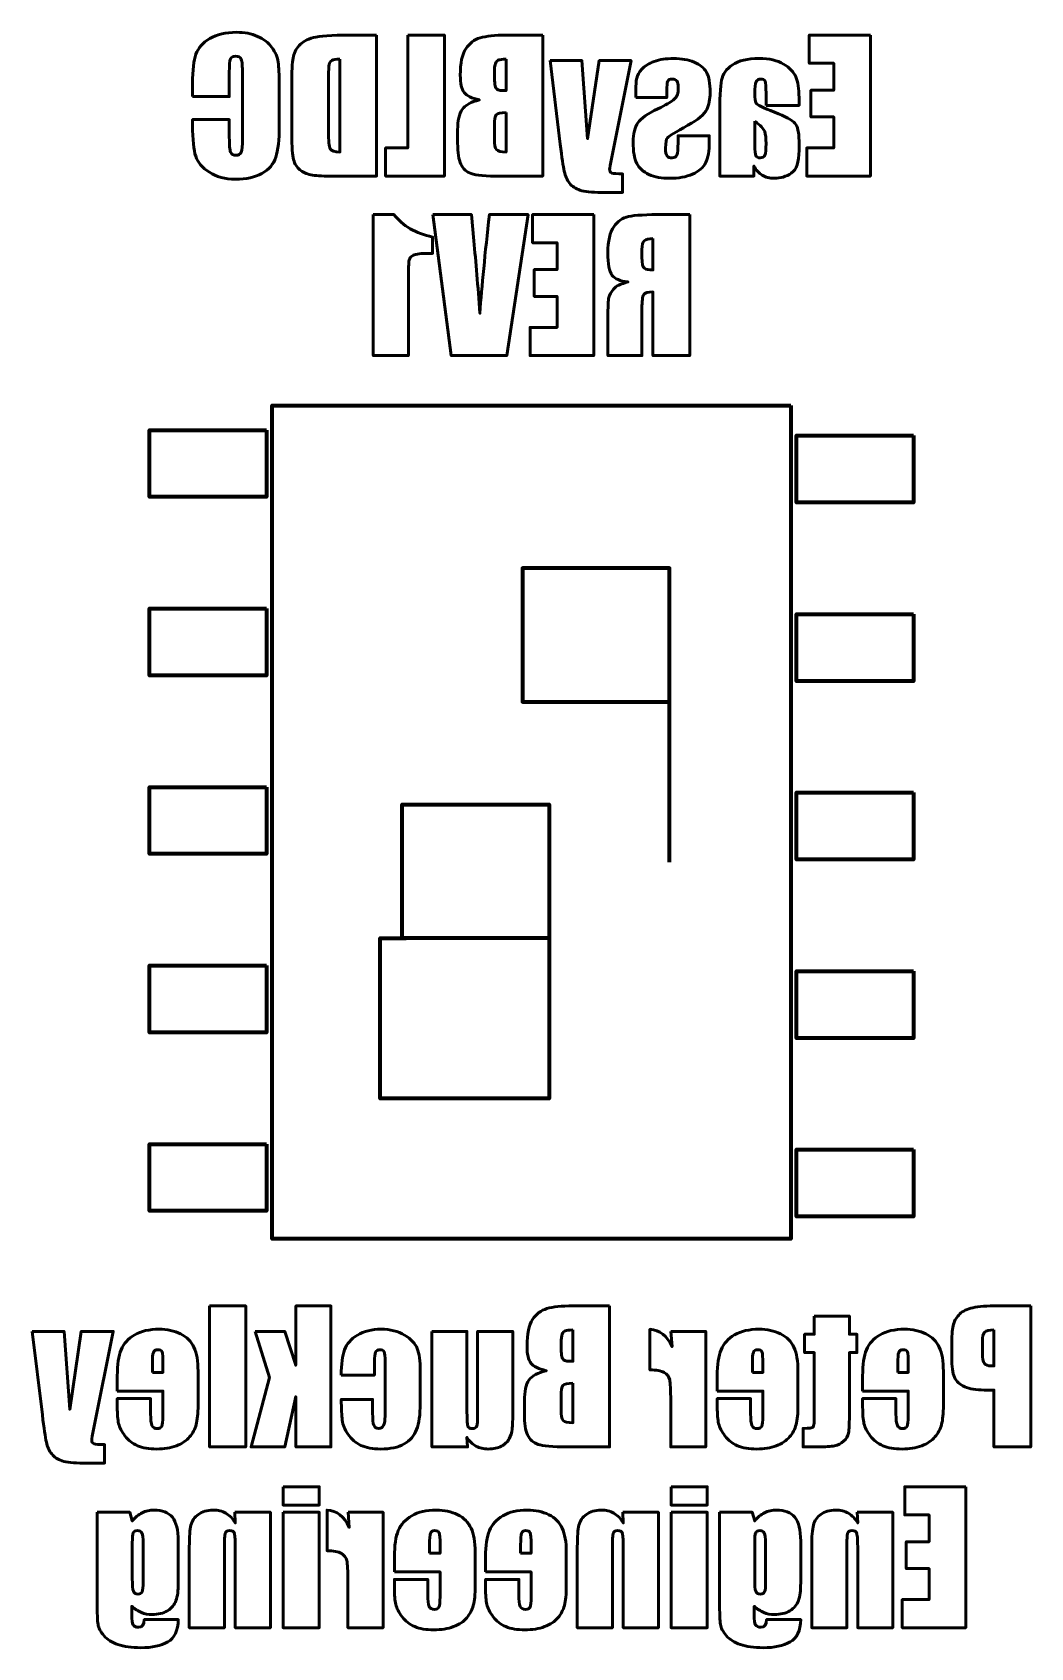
# Model space of a CAD drawing. Header units: millimetres. Extents: x -19.9 to 18.6, y -29.9 to 32.3.
import ezdxf

# ---------------------------------------------------------------- set-up
doc = ezdxf.new("R2010")
doc.units = ezdxf.units.MM
doc.header["$MEASUREMENT"] = 0
doc.layers.add('Layer 1', color=7, linetype='Continuous')

msp = doc.modelspace()

# ---------------------------------------------------------------- linework, layer by layer
at = {"layer": 'Layer 1', "color": 250, "lineweight": 53}
for points, knots in [([(-13.7494, 29.847), (-13.7494, 29.847), (-12.3343, 29.847), (-12.3343, 29.847), (-12.3343, 29.847), (-12.3343, 29.847), (-12.3343, 30.7904), (-12.3343, 30.7904), (-12.3343, 30.7904), (-12.3343, 31.0652), (-12.3194, 31.2358), (-12.2897, 31.3044), (-12.2897, 31.3044), (-12.2599, 31.372), (-12.1935, 31.4063), (-12.0916, 31.4063), (-12.0916, 31.4063), (-11.9771, 31.4063), (-11.9039, 31.3651), (-11.8729, 31.2827), (-11.8729, 31.2827), (-11.842, 31.1991), (-11.826, 31.0205), (-11.826, 30.7457), (-11.826, 30.7457), (-11.826, 30.7457), (-11.826, 28.2247), (-11.826, 28.2247), (-11.826, 28.2247), (-11.826, 27.9602), (-11.842, 27.7885), (-11.8729, 27.7072), (-11.8729, 27.7072), (-11.9039, 27.6271), (-11.9737, 27.587), (-12.0813, 27.587), (-12.0813, 27.587), (-12.1855, 27.587), (-12.2542, 27.6271), (-12.2862, 27.7084), (-12.2862, 27.7084), (-12.3183, 27.7885), (-12.3343, 27.9786), (-12.3343, 28.2774), (-12.3343, 28.2774), (-12.3343, 28.2774), (-12.3343, 28.9609), (-12.3343, 28.9609), (-12.3343, 28.9609), (-12.3343, 28.9609), (-13.7494, 28.9609), (-13.7494, 28.9609), (-13.7494, 28.9609), (-13.7494, 28.9609), (-13.7494, 28.7491), (-13.7494, 28.7491), (-13.7494, 28.7491), (-13.7494, 28.1858), (-13.7093, 27.7862), (-13.6303, 27.5515), (-13.6303, 27.5515), (-13.5513, 27.3157), (-13.375, 27.1096), (-13.1037, 26.9321), (-13.1037, 26.9321), (-12.8312, 26.7547), (-12.4969, 26.6665), (-12.0985, 26.6665), (-12.0985, 26.6665), (-11.6852, 26.6665), (-11.344, 26.7409), (-11.075, 26.8909), (-11.075, 26.8909), (-10.8071, 27.0409), (-10.6285, 27.2481), (-10.5414, 27.5137), (-10.5414, 27.5137), (-10.4544, 27.7793), (-10.4109, 28.1778), (-10.4109, 28.7101), (-10.4109, 28.7101), (-10.4109, 28.7101), (-10.4109, 30.2969), (-10.4109, 30.2969), (-10.4109, 30.2969), (-10.4109, 30.6885), (-10.4247, 30.9816), (-10.451, 31.1774), (-10.451, 31.1774), (-10.4785, 31.3731), (-10.5575, 31.562), (-10.6914, 31.7429), (-10.6914, 31.7429), (-10.8242, 31.9238), (-11.0086, 32.0669), (-11.2444, 32.1711), (-11.2444, 32.1711), (-11.4802, 32.2753), (-11.7516, 32.3268), (-12.0584, 32.3268), (-12.0584, 32.3268), (-12.474, 32.3268), (-12.8175, 32.2467), (-13.0888, 32.0853), (-13.0888, 32.0853), (-13.359, 31.925), (-13.5365, 31.7246), (-13.6223, 31.4842), (-13.6223, 31.4842), (-13.707, 31.2438), (-13.7494, 30.8705), (-13.7494, 30.3634), (-13.7494, 30.3634), (-13.7494, 30.3634), (-13.7494, 29.847), (-13.7494, 29.847)], [0, 0, 0, 0, 0.0333333, 0.0333333, 0.0333333, 0.0333333, 0.0666667, 0.0666667, 0.0666667, 0.0666667, 0.1, 0.1, 0.1, 0.1, 0.1333333, 0.1333333, 0.1333333, 0.1333333, 0.1666667, 0.1666667, 0.1666667, 0.1666667, 0.2, 0.2, 0.2, 0.2, 0.2333333, 0.2333333, 0.2333333, 0.2333333, 0.2666667, 0.2666667, 0.2666667, 0.2666667, 0.3, 0.3, 0.3, 0.3, 0.3333333, 0.3333333, 0.3333333, 0.3333333, 0.3666667, 0.3666667, 0.3666667, 0.3666667, 0.4, 0.4, 0.4, 0.4, 0.4333333, 0.4333333, 0.4333333, 0.4333333, 0.4666667, 0.4666667, 0.4666667, 0.4666667, 0.5, 0.5, 0.5, 0.5, 0.5333333, 0.5333333, 0.5333333, 0.5333333, 0.5666667, 0.5666667, 0.5666667, 0.5666667, 0.6, 0.6, 0.6, 0.6, 0.6333333, 0.6333333, 0.6333333, 0.6333333, 0.6666667, 0.6666667, 0.6666667, 0.6666667, 0.7, 0.7, 0.7, 0.7, 0.7333333, 0.7333333, 0.7333333, 0.7333333, 0.7666667, 0.7666667, 0.7666667, 0.7666667, 0.8, 0.8, 0.8, 0.8, 0.8333333, 0.8333333, 0.8333333, 0.8333333, 0.8666667, 0.8666667, 0.8666667, 0.8666667, 0.9, 0.9, 0.9, 0.9, 0.9333333, 0.9333333, 0.9333333, 0.9333333, 1, 1, 1, 1]), ([(-6.6557, 32.2169), (-6.6557, 32.2169), (-7.7125, 32.2169), (-7.7125, 32.2169), (-7.7125, 32.2169), (-8.3937, 32.2169), (-8.8551, 32.186), (-9.0955, 32.123), (-9.0955, 32.123), (-9.3359, 32.0601), (-9.5191, 31.957), (-9.6439, 31.8139), (-9.6439, 31.8139), (-9.7687, 31.6708), (-9.8477, 31.5117), (-9.8786, 31.3365), (-9.8786, 31.3365), (-9.9095, 31.1602), (-9.9255, 30.8156), (-9.9255, 30.3004), (-9.9255, 30.3004), (-9.9255, 30.3004), (-9.9255, 28.3976), (-9.9255, 28.3976), (-9.9255, 28.3976), (-9.9255, 27.9099), (-9.9026, 27.5836), (-9.8568, 27.4199), (-9.8568, 27.4199), (-9.811, 27.255), (-9.7309, 27.1256), (-9.6176, 27.0329), (-9.6176, 27.0329), (-9.5031, 26.9401), (-9.3622, 26.876), (-9.1939, 26.8383), (-9.1939, 26.8383), (-9.0268, 26.8016), (-8.7738, 26.7833), (-8.436, 26.7833), (-8.436, 26.7833), (-8.436, 26.7833), (-6.6557, 26.7833), (-6.6557, 26.7833), (-6.6557, 26.7833), (-6.6557, 26.7833), (-6.6557, 32.2169), (-6.6557, 32.2169)], [0, 0, 0, 0, 0.0769231, 0.0769231, 0.0769231, 0.0769231, 0.1538462, 0.1538462, 0.1538462, 0.1538462, 0.2307692, 0.2307692, 0.2307692, 0.2307692, 0.3076923, 0.3076923, 0.3076923, 0.3076923, 0.3846154, 0.3846154, 0.3846154, 0.3846154, 0.4615385, 0.4615385, 0.4615385, 0.4615385, 0.5384615, 0.5384615, 0.5384615, 0.5384615, 0.6153846, 0.6153846, 0.6153846, 0.6153846, 0.6923077, 0.6923077, 0.6923077, 0.6923077, 0.7692308, 0.7692308, 0.7692308, 0.7692308, 0.8461538, 0.8461538, 0.8461538, 0.8461538, 1, 1, 1, 1]), ([(-5.4582, 32.2169), (-5.4582, 32.2169), (-5.4582, 27.8686), (-5.4582, 27.8686), (-5.4582, 27.8686), (-5.4582, 27.8686), (-6.31, 27.8686), (-6.31, 27.8686), (-6.31, 27.8686), (-6.31, 27.8686), (-6.31, 26.7833), (-6.31, 26.7833), (-6.31, 26.7833), (-6.31, 26.7833), (-4.0431, 26.7833), (-4.0431, 26.7833), (-4.0431, 26.7833), (-4.0431, 26.7833), (-4.0431, 32.2169), (-4.0431, 32.2169), (-4.0431, 32.2169), (-4.0431, 32.2169), (-5.4582, 32.2169), (-5.4582, 32.2169)], [0, 0, 0, 0, 0.1428571, 0.1428571, 0.1428571, 0.1428571, 0.2857143, 0.2857143, 0.2857143, 0.2857143, 0.4285714, 0.4285714, 0.4285714, 0.4285714, 0.5714286, 0.5714286, 0.5714286, 0.5714286, 0.7142857, 0.7142857, 0.7142857, 0.7142857, 1, 1, 1, 1]), ([(-0.2501, 32.2169), (-0.2501, 32.2169), (-1.6561, 32.2169), (-1.6561, 32.2169), (-1.6561, 32.2169), (-2.1003, 32.2169), (-2.4369, 32.1826), (-2.6658, 32.1127), (-2.6658, 32.1127), (-2.8948, 32.044), (-3.0791, 31.9032), (-3.22, 31.6926), (-3.22, 31.6926), (-3.3608, 31.4808), (-3.4306, 31.1407), (-3.4306, 30.6713), (-3.4306, 30.6713), (-3.4306, 30.3542), (-3.3814, 30.1332), (-3.2818, 30.0084), (-3.2818, 30.0084), (-3.1822, 29.8825), (-2.9853, 29.7875), (-2.6922, 29.7199), (-2.6922, 29.7199), (-3.0196, 29.6455), (-3.2417, 29.523), (-3.3585, 29.3524), (-3.3585, 29.3524), (-3.4753, 29.1807), (-3.5337, 28.9185), (-3.5337, 28.5636), (-3.5337, 28.5636), (-3.5337, 28.5636), (-3.5337, 28.0598), (-3.5337, 28.0598), (-3.5337, 28.0598), (-3.5337, 27.6923), (-3.4913, 27.421), (-3.4077, 27.2435), (-3.4077, 27.2435), (-3.3242, 27.0672), (-3.1913, 26.9459), (-3.0082, 26.8806), (-3.0082, 26.8806), (-2.825, 26.8154), (-2.4495, 26.7833), (-1.8816, 26.7833), (-1.8816, 26.7833), (-1.8816, 26.7833), (-0.2501, 26.7833), (-0.2501, 26.7833), (-0.2501, 26.7833), (-0.2501, 26.7833), (-0.2501, 32.2169), (-0.2501, 32.2169)], [0, 0, 0, 0, 0.0666667, 0.0666667, 0.0666667, 0.0666667, 0.1333333, 0.1333333, 0.1333333, 0.1333333, 0.2, 0.2, 0.2, 0.2, 0.2666667, 0.2666667, 0.2666667, 0.2666667, 0.3333333, 0.3333333, 0.3333333, 0.3333333, 0.4, 0.4, 0.4, 0.4, 0.4666667, 0.4666667, 0.4666667, 0.4666667, 0.5333333, 0.5333333, 0.5333333, 0.5333333, 0.6, 0.6, 0.6, 0.6, 0.6666667, 0.6666667, 0.6666667, 0.6666667, 0.7333333, 0.7333333, 0.7333333, 0.7333333, 0.8, 0.8, 0.8, 0.8, 0.8666667, 0.8666667, 0.8666667, 0.8666667, 1, 1, 1, 1]), ([(12.3769, 32.2169), (12.3769, 32.2169), (10.0207, 32.2169), (10.0207, 32.2169), (10.0207, 32.2169), (10.0207, 32.2169), (10.0207, 31.1316), (10.0207, 31.1316), (10.0207, 31.1316), (10.0207, 31.1316), (10.9618, 31.1316), (10.9618, 31.1316), (10.9618, 31.1316), (10.9618, 31.1316), (10.9618, 30.0943), (10.9618, 30.0943), (10.9618, 30.0943), (10.9618, 30.0943), (10.0825, 30.0943), (10.0825, 30.0943), (10.0825, 30.0943), (10.0825, 30.0943), (10.0825, 29.0639), (10.0825, 29.0639), (10.0825, 29.0639), (10.0825, 29.0639), (10.9618, 29.0639), (10.9618, 29.0639), (10.9618, 29.0639), (10.9618, 29.0639), (10.9618, 27.8686), (10.9618, 27.8686), (10.9618, 27.8686), (10.9618, 27.8686), (9.9245, 27.8686), (9.9245, 27.8686), (9.9245, 27.8686), (9.9245, 27.8686), (9.9245, 26.7833), (9.9245, 26.7833), (9.9245, 26.7833), (9.9245, 26.7833), (12.3769, 26.7833), (12.3769, 26.7833), (12.3769, 26.7833), (12.3769, 26.7833), (12.3769, 32.2169), (12.3769, 32.2169)], [0, 0, 0, 0, 0.0769231, 0.0769231, 0.0769231, 0.0769231, 0.1538462, 0.1538462, 0.1538462, 0.1538462, 0.2307692, 0.2307692, 0.2307692, 0.2307692, 0.3076923, 0.3076923, 0.3076923, 0.3076923, 0.3846154, 0.3846154, 0.3846154, 0.3846154, 0.4615385, 0.4615385, 0.4615385, 0.4615385, 0.5384615, 0.5384615, 0.5384615, 0.5384615, 0.6153846, 0.6153846, 0.6153846, 0.6153846, 0.6923077, 0.6923077, 0.6923077, 0.6923077, 0.7692308, 0.7692308, 0.7692308, 0.7692308, 0.8461538, 0.8461538, 0.8461538, 0.8461538, 1, 1, 1, 1]), ([(-8.0708, 31.2896), (-8.0708, 31.2896), (-8.0708, 27.7107), (-8.0708, 27.7107), (-8.0708, 27.7107), (-8.2712, 27.7107), (-8.3948, 27.7519), (-8.4406, 27.8332), (-8.4406, 27.8332), (-8.4876, 27.9156), (-8.5105, 28.1377), (-8.5105, 28.5006), (-8.5105, 28.5006), (-8.5105, 28.5006), (-8.5105, 30.6141), (-8.5105, 30.6141), (-8.5105, 30.6141), (-8.5105, 30.8602), (-8.5024, 31.0182), (-8.4876, 31.0881), (-8.4876, 31.0881), (-8.4715, 31.1579), (-8.4372, 31.2083), (-8.3811, 31.2403), (-8.3811, 31.2403), (-8.3261, 31.2735), (-8.2231, 31.2896), (-8.0708, 31.2896)], [0, 0, 0, 0, 0.125, 0.125, 0.125, 0.125, 0.25, 0.25, 0.25, 0.25, 0.375, 0.375, 0.375, 0.375, 0.5, 0.5, 0.5, 0.5, 0.625, 0.625, 0.625, 0.625, 0.75, 0.75, 0.75, 0.75, 1, 1, 1, 1]), ([(-1.6652, 31.2896), (-1.6652, 31.2896), (-1.6652, 30.0806), (-1.6652, 30.0806), (-1.6652, 30.0806), (-1.7248, 30.0829), (-1.7705, 30.084), (-1.8037, 30.084), (-1.8037, 30.084), (-1.9388, 30.084), (-2.0259, 30.1183), (-2.0625, 30.1859), (-2.0625, 30.1859), (-2.1003, 30.2546), (-2.1186, 30.4504), (-2.1186, 30.7721), (-2.1186, 30.7721), (-2.1186, 30.9427), (-2.1037, 31.0617), (-2.0728, 31.1304), (-2.0728, 31.1304), (-2.0419, 31.198), (-2.0018, 31.2415), (-1.9526, 31.2598), (-1.9526, 31.2598), (-1.9034, 31.277), (-1.8072, 31.2873), (-1.6652, 31.2896)], [0, 0, 0, 0, 0.125, 0.125, 0.125, 0.125, 0.25, 0.25, 0.25, 0.25, 0.375, 0.375, 0.375, 0.375, 0.5, 0.5, 0.5, 0.5, 0.625, 0.625, 0.625, 0.625, 0.75, 0.75, 0.75, 0.75, 1, 1, 1, 1]), ([(0.0338, 31.2346), (0.0338, 31.2346), (0.4219, 28.014), (0.4219, 28.014), (0.4219, 28.014), (0.4837, 27.5034), (0.5353, 27.1554), (0.5765, 26.9699), (0.5765, 26.9699), (0.6177, 26.7844), (0.6864, 26.631), (0.7826, 26.5108), (0.7826, 26.5108), (0.8776, 26.3895), (1.0115, 26.3013), (1.1821, 26.2441), (1.1821, 26.2441), (1.3527, 26.1868), (1.6263, 26.1582), (2.0007, 26.1582), (2.0007, 26.1582), (2.0007, 26.1582), (2.8216, 26.1582), (2.8216, 26.1582), (2.8216, 26.1582), (2.8216, 26.1582), (2.8216, 26.8726), (2.8216, 26.8726), (2.8216, 26.8726), (2.6109, 26.8726), (2.4758, 26.8829), (2.4163, 26.9047), (2.4163, 26.9047), (2.3556, 26.9253), (2.3247, 26.9734), (2.3247, 27.0466), (2.3247, 27.0466), (2.3247, 27.0833), (2.3533, 27.2378), (2.4094, 27.5126), (2.4094, 27.5126), (2.4094, 27.5126), (3.1513, 31.2346), (3.1513, 31.2346), (3.1513, 31.2346), (3.1513, 31.2346), (1.9229, 31.2346), (1.9229, 31.2346), (1.9229, 31.2346), (1.9229, 31.2346), (1.4786, 28.2247), (1.4786, 28.2247), (1.4786, 28.2247), (1.4786, 28.2247), (1.26, 31.2346), (1.26, 31.2346), (1.26, 31.2346), (1.26, 31.2346), (0.0338, 31.2346), (0.0338, 31.2346)], [0, 0, 0, 0, 0.0625, 0.0625, 0.0625, 0.0625, 0.125, 0.125, 0.125, 0.125, 0.1875, 0.1875, 0.1875, 0.1875, 0.25, 0.25, 0.25, 0.25, 0.3125, 0.3125, 0.3125, 0.3125, 0.375, 0.375, 0.375, 0.375, 0.4375, 0.4375, 0.4375, 0.4375, 0.5, 0.5, 0.5, 0.5, 0.5625, 0.5625, 0.5625, 0.5625, 0.625, 0.625, 0.625, 0.625, 0.6875, 0.6875, 0.6875, 0.6875, 0.75, 0.75, 0.75, 0.75, 0.8125, 0.8125, 0.8125, 0.8125, 0.875, 0.875, 0.875, 0.875, 1, 1, 1, 1]), ([(3.3345, 29.8127), (3.3345, 29.8127), (4.5298, 29.8127), (4.5298, 29.8127), (4.5298, 29.8127), (4.5298, 29.8127), (4.5298, 30.0542), (4.5298, 30.0542), (4.5298, 30.0542), (4.5298, 30.2603), (4.5413, 30.3897), (4.5653, 30.4446), (4.5653, 30.4446), (4.5882, 30.4996), (4.6477, 30.5271), (4.7416, 30.5271), (4.7416, 30.5271), (4.8172, 30.5271), (4.8744, 30.5019), (4.9122, 30.4515), (4.9122, 30.4515), (4.95, 30.4011), (4.9694, 30.3256), (4.9694, 30.2248), (4.9694, 30.2248), (4.9694, 30.0886), (4.9603, 29.9878), (4.9408, 29.9249), (4.9408, 29.9249), (4.9225, 29.8607), (4.8653, 29.7909), (4.7702, 29.7153), (4.7702, 29.7153), (4.6763, 29.6386), (4.4817, 29.5276), (4.1875, 29.3822), (4.1875, 29.3822), (3.7948, 29.1898), (3.5383, 29.009), (3.4158, 28.8384), (3.4158, 28.8384), (3.2933, 28.6689), (3.2315, 28.4216), (3.2315, 28.0976), (3.2315, 28.0976), (3.2315, 27.7347), (3.2784, 27.4611), (3.3723, 27.2767), (3.3723, 27.2767), (3.4662, 27.0924), (3.6231, 26.9493), (3.8429, 26.8497), (3.8429, 26.8497), (4.0638, 26.7501), (4.3283, 26.7009), (4.6397, 26.7009), (4.6397, 26.7009), (4.9832, 26.7009), (5.2786, 26.7547), (5.5224, 26.8612), (5.5224, 26.8612), (5.7674, 26.9688), (5.9357, 27.1142), (6.0273, 27.2974), (6.0273, 27.2974), (6.1189, 27.4805), (6.1647, 27.7576), (6.1647, 28.1285), (6.1647, 28.1285), (6.1647, 28.1285), (6.1647, 28.3426), (6.1647, 28.3426), (6.1647, 28.3426), (6.1647, 28.3426), (4.9626, 28.3426), (4.9626, 28.3426), (4.9626, 28.3426), (4.9626, 28.3426), (4.9626, 28.0621), (4.9626, 28.0621), (4.9626, 28.0621), (4.9626, 27.824), (4.9477, 27.6694), (4.9179, 27.5973), (4.9179, 27.5973), (4.887, 27.5263), (4.8275, 27.4908), (4.7393, 27.4908), (4.7393, 27.4908), (4.6431, 27.4908), (4.5767, 27.5149), (4.539, 27.563), (4.539, 27.563), (4.5012, 27.6111), (4.4817, 27.7129), (4.4817, 27.8664), (4.4817, 27.8664), (4.4817, 28.0793), (4.5058, 28.2121), (4.555, 28.2659), (4.555, 28.2659), (4.6065, 28.3197), (4.8687, 28.4789), (5.3415, 28.7433), (5.3415, 28.7433), (5.7388, 28.9666), (5.9815, 29.1692), (6.0685, 29.3524), (6.0685, 29.3524), (6.1555, 29.5345), (6.199, 29.7508), (6.199, 30.0016), (6.199, 30.0016), (6.199, 30.3576), (6.1521, 30.6198), (6.0582, 30.7881), (6.0582, 30.7881), (5.9643, 30.9575), (5.8052, 31.0881), (5.5808, 31.1797), (5.5808, 31.1797), (5.3564, 31.2712), (5.0954, 31.317), (4.7989, 31.317), (4.7989, 31.317), (4.5035, 31.317), (4.2527, 31.2793), (4.0467, 31.2048), (4.0467, 31.2048), (3.8394, 31.1293), (3.6814, 31.0308), (3.5704, 30.9072), (3.5704, 30.9072), (3.4605, 30.7847), (3.3929, 30.6702), (3.37, 30.5648), (3.37, 30.5648), (3.346, 30.4595), (3.3345, 30.2947), (3.3345, 30.0714), (3.3345, 30.0714), (3.3345, 30.0714), (3.3345, 29.8127), (3.3345, 29.8127)], [0, 0, 0, 0, 0.027027, 0.027027, 0.027027, 0.027027, 0.0540541, 0.0540541, 0.0540541, 0.0540541, 0.0810811, 0.0810811, 0.0810811, 0.0810811, 0.1081081, 0.1081081, 0.1081081, 0.1081081, 0.1351351, 0.1351351, 0.1351351, 0.1351351, 0.1621622, 0.1621622, 0.1621622, 0.1621622, 0.1891892, 0.1891892, 0.1891892, 0.1891892, 0.2162162, 0.2162162, 0.2162162, 0.2162162, 0.2432432, 0.2432432, 0.2432432, 0.2432432, 0.2702703, 0.2702703, 0.2702703, 0.2702703, 0.2972973, 0.2972973, 0.2972973, 0.2972973, 0.3243243, 0.3243243, 0.3243243, 0.3243243, 0.3513514, 0.3513514, 0.3513514, 0.3513514, 0.3783784, 0.3783784, 0.3783784, 0.3783784, 0.4054054, 0.4054054, 0.4054054, 0.4054054, 0.4324324, 0.4324324, 0.4324324, 0.4324324, 0.4594595, 0.4594595, 0.4594595, 0.4594595, 0.4864865, 0.4864865, 0.4864865, 0.4864865, 0.5135135, 0.5135135, 0.5135135, 0.5135135, 0.5405405, 0.5405405, 0.5405405, 0.5405405, 0.5675676, 0.5675676, 0.5675676, 0.5675676, 0.5945946, 0.5945946, 0.5945946, 0.5945946, 0.6216216, 0.6216216, 0.6216216, 0.6216216, 0.6486486, 0.6486486, 0.6486486, 0.6486486, 0.6756757, 0.6756757, 0.6756757, 0.6756757, 0.7027027, 0.7027027, 0.7027027, 0.7027027, 0.7297297, 0.7297297, 0.7297297, 0.7297297, 0.7567568, 0.7567568, 0.7567568, 0.7567568, 0.7837838, 0.7837838, 0.7837838, 0.7837838, 0.8108108, 0.8108108, 0.8108108, 0.8108108, 0.8378378, 0.8378378, 0.8378378, 0.8378378, 0.8648649, 0.8648649, 0.8648649, 0.8648649, 0.8918919, 0.8918919, 0.8918919, 0.8918919, 0.9189189, 0.9189189, 0.9189189, 0.9189189, 0.9459459, 0.9459459, 0.9459459, 0.9459459, 1, 1, 1, 1]), ([(8.3549, 29.5104), (8.3549, 29.5104), (9.6257, 29.5104), (9.6257, 29.5104), (9.6257, 29.5104), (9.6257, 29.5104), (9.6257, 29.8092), (9.6257, 29.8092), (9.6257, 29.8092), (9.6257, 30.1538), (9.5856, 30.4194), (9.5066, 30.6072), (9.5066, 30.6072), (9.4276, 30.7938), (9.2673, 30.9587), (9.0281, 31.1018), (9.0281, 31.1018), (8.7888, 31.2449), (8.4785, 31.317), (8.095, 31.317), (8.095, 31.317), (7.637, 31.317), (7.2913, 31.2358), (7.0589, 31.0732), (7.0589, 31.0732), (6.8265, 30.9117), (6.6868, 30.7125), (6.6398, 30.4767), (6.6398, 30.4767), (6.5929, 30.2408), (6.5689, 29.7543), (6.5689, 29.0181), (6.5689, 29.0181), (6.5689, 29.0181), (6.5689, 26.7833), (6.5689, 26.7833), (6.5689, 26.7833), (6.5689, 26.7833), (7.8878, 26.7833), (7.8878, 26.7833), (7.8878, 26.7833), (7.8878, 26.7833), (7.8878, 27.1806), (7.8878, 27.1806), (7.8878, 27.1806), (7.9702, 27.0203), (8.0778, 26.9012), (8.2083, 26.8211), (8.2083, 26.8211), (8.3388, 26.7409), (8.4946, 26.7009), (8.6766, 26.7009), (8.6766, 26.7009), (8.9136, 26.7009), (9.1311, 26.7673), (9.3292, 26.9001), (9.3292, 26.9001), (9.5272, 27.034), (9.6257, 27.3248), (9.6257, 27.7748), (9.6257, 27.7748), (9.6257, 27.7748), (9.6257, 28.1411), (9.6257, 28.1411), (9.6257, 28.1411), (9.6257, 28.4743), (9.573, 28.701), (9.4677, 28.8223), (9.4677, 28.8223), (9.3624, 28.9437), (9.1013, 29.0845), (8.6846, 29.2448), (8.6846, 29.2448), (8.2392, 29.42), (8.0011, 29.5367), (7.9691, 29.5974), (7.9691, 29.5974), (7.9381, 29.6581), (7.9221, 29.7806), (7.9221, 29.9672), (7.9221, 29.9672), (7.9221, 30.1996), (7.9393, 30.3508), (7.9748, 30.4217), (7.9748, 30.4217), (8.0091, 30.4916), (8.0675, 30.5271), (8.1488, 30.5271), (8.1488, 30.5271), (8.2415, 30.5271), (8.2988, 30.4973), (8.3205, 30.4378), (8.3205, 30.4378), (8.3434, 30.3794), (8.3549, 30.2248), (8.3549, 29.9764), (8.3549, 29.9764), (8.3549, 29.9764), (8.3549, 29.5104), (8.3549, 29.5104)], [0, 0, 0, 0, 0.0384615, 0.0384615, 0.0384615, 0.0384615, 0.0769231, 0.0769231, 0.0769231, 0.0769231, 0.1153846, 0.1153846, 0.1153846, 0.1153846, 0.1538462, 0.1538462, 0.1538462, 0.1538462, 0.1923077, 0.1923077, 0.1923077, 0.1923077, 0.2307692, 0.2307692, 0.2307692, 0.2307692, 0.2692308, 0.2692308, 0.2692308, 0.2692308, 0.3076923, 0.3076923, 0.3076923, 0.3076923, 0.3461538, 0.3461538, 0.3461538, 0.3461538, 0.3846154, 0.3846154, 0.3846154, 0.3846154, 0.4230769, 0.4230769, 0.4230769, 0.4230769, 0.4615385, 0.4615385, 0.4615385, 0.4615385, 0.5, 0.5, 0.5, 0.5, 0.5384615, 0.5384615, 0.5384615, 0.5384615, 0.5769231, 0.5769231, 0.5769231, 0.5769231, 0.6153846, 0.6153846, 0.6153846, 0.6153846, 0.6538462, 0.6538462, 0.6538462, 0.6538462, 0.6923077, 0.6923077, 0.6923077, 0.6923077, 0.7307692, 0.7307692, 0.7307692, 0.7307692, 0.7692308, 0.7692308, 0.7692308, 0.7692308, 0.8076923, 0.8076923, 0.8076923, 0.8076923, 0.8461538, 0.8461538, 0.8461538, 0.8461538, 0.8846154, 0.8846154, 0.8846154, 0.8846154, 0.9230769, 0.9230769, 0.9230769, 0.9230769, 1, 1, 1, 1]), ([(-1.6652, 29.2356), (-1.6652, 29.2356), (-1.6652, 27.7107), (-1.6652, 27.7107), (-1.6652, 27.7107), (-1.8598, 27.7175), (-1.9846, 27.7484), (-2.0384, 27.8045), (-2.0384, 27.8045), (-2.0923, 27.8606), (-2.1186, 27.9992), (-2.1186, 28.219), (-2.1186, 28.219), (-2.1186, 28.219), (-2.1186, 28.7273), (-2.1186, 28.7273), (-2.1186, 28.7273), (-2.1186, 28.9609), (-2.0945, 29.1017), (-2.0465, 29.1521), (-2.0465, 29.1521), (-1.9984, 29.2013), (-1.8713, 29.2288), (-1.6652, 29.2356)], [0, 0, 0, 0, 0.1428571, 0.1428571, 0.1428571, 0.1428571, 0.2857143, 0.2857143, 0.2857143, 0.2857143, 0.4285714, 0.4285714, 0.4285714, 0.4285714, 0.5714286, 0.5714286, 0.5714286, 0.5714286, 0.7142857, 0.7142857, 0.7142857, 0.7142857, 1, 1, 1, 1]), ([(7.9221, 28.9002), (8.1408, 28.7411), (8.2679, 28.6082), (8.3022, 28.5006), (8.3022, 28.5006), (8.3377, 28.393), (8.3549, 28.2396), (8.3549, 28.0381), (8.3549, 28.0381), (8.3549, 27.8068), (8.34, 27.6591), (8.3091, 27.5916), (8.3091, 27.5916), (8.2793, 27.524), (8.2186, 27.4908), (8.1282, 27.4908), (8.1282, 27.4908), (8.0423, 27.4908), (7.9874, 27.5172), (7.961, 27.5698), (7.961, 27.5698), (7.9347, 27.6225), (7.9221, 27.7599), (7.9221, 27.9843), (7.9221, 27.9843), (7.9221, 27.9843), (7.9221, 28.9002), (7.9221, 28.9002)], [0, 0, 0, 0, 0.125, 0.125, 0.125, 0.125, 0.25, 0.25, 0.25, 0.25, 0.375, 0.375, 0.375, 0.375, 0.5, 0.5, 0.5, 0.5, 0.625, 0.625, 0.625, 0.625, 0.75, 0.75, 0.75, 0.75, 1, 1, 1, 1]), ([(-6.7846, 25.3047), (-6.7846, 25.3047), (-6.7846, 19.8711), (-6.7846, 19.8711), (-6.7846, 19.8711), (-6.7846, 19.8711), (-5.4313, 19.8711), (-5.4313, 19.8711), (-5.4313, 19.8711), (-5.4313, 19.8711), (-5.4313, 22.7883), (-5.4313, 22.7883), (-5.4313, 22.7883), (-5.4313, 23.2096), (-5.421, 23.4637), (-5.4016, 23.5485), (-5.4016, 23.5485), (-5.381, 23.6332), (-5.326, 23.6984), (-5.2356, 23.742), (-5.2356, 23.742), (-5.1451, 23.7855), (-4.9436, 23.8072), (-4.6311, 23.8072), (-4.6311, 23.8072), (-4.6311, 23.8072), (-4.4971, 23.8072), (-4.4971, 23.8072), (-4.4971, 23.8072), (-4.4971, 23.8072), (-4.4971, 24.438), (-4.4971, 24.438), (-4.4971, 24.438), (-5.152, 24.5777), (-5.6489, 24.8674), (-5.9878, 25.3047), (-5.9878, 25.3047), (-5.9878, 25.3047), (-6.7846, 25.3047), (-6.7846, 25.3047)], [0, 0, 0, 0, 0.0909091, 0.0909091, 0.0909091, 0.0909091, 0.1818182, 0.1818182, 0.1818182, 0.1818182, 0.2727273, 0.2727273, 0.2727273, 0.2727273, 0.3636364, 0.3636364, 0.3636364, 0.3636364, 0.4545455, 0.4545455, 0.4545455, 0.4545455, 0.5454545, 0.5454545, 0.5454545, 0.5454545, 0.6363636, 0.6363636, 0.6363636, 0.6363636, 0.7272727, 0.7272727, 0.7272727, 0.7272727, 0.8181818, 0.8181818, 0.8181818, 0.8181818, 1, 1, 1, 1]), ([(-4.4937, 25.3047), (-4.4937, 25.3047), (-3.7781, 19.8711), (-3.7781, 19.8711), (-3.7781, 19.8711), (-3.7781, 19.8711), (-1.6383, 19.8711), (-1.6383, 19.8711), (-1.6383, 19.8711), (-1.6383, 19.8711), (-0.8186, 25.3047), (-0.8186, 25.3047), (-0.8186, 25.3047), (-0.8186, 25.3047), (-2.3092, 25.3047), (-2.3092, 25.3047), (-2.3092, 25.3047), (-2.4775, 23.8061), (-2.6, 22.5387), (-2.6767, 21.5026), (-2.6767, 21.5026), (-2.7523, 22.5501), (-2.8301, 23.4798), (-2.9091, 24.2915), (-2.9091, 24.2915), (-2.9091, 24.2915), (-3.003, 25.3047), (-3.003, 25.3047), (-3.003, 25.3047), (-3.003, 25.3047), (-4.4937, 25.3047), (-4.4937, 25.3047)], [0, 0, 0, 0, 0.1111111, 0.1111111, 0.1111111, 0.1111111, 0.2222222, 0.2222222, 0.2222222, 0.2222222, 0.3333333, 0.3333333, 0.3333333, 0.3333333, 0.4444444, 0.4444444, 0.4444444, 0.4444444, 0.5555556, 0.5555556, 0.5555556, 0.5555556, 0.6666667, 0.6666667, 0.6666667, 0.6666667, 0.7777778, 0.7777778, 0.7777778, 0.7777778, 1, 1, 1, 1]), ([(1.7128, 25.3047), (1.7128, 25.3047), (-0.6434, 25.3047), (-0.6434, 25.3047), (-0.6434, 25.3047), (-0.6434, 25.3047), (-0.6434, 24.2194), (-0.6434, 24.2194), (-0.6434, 24.2194), (-0.6434, 24.2194), (0.2977, 24.2194), (0.2977, 24.2194), (0.2977, 24.2194), (0.2977, 24.2194), (0.2977, 23.1821), (0.2977, 23.1821), (0.2977, 23.1821), (0.2977, 23.1821), (-0.5816, 23.1821), (-0.5816, 23.1821), (-0.5816, 23.1821), (-0.5816, 23.1821), (-0.5816, 22.1517), (-0.5816, 22.1517), (-0.5816, 22.1517), (-0.5816, 22.1517), (0.2977, 22.1517), (0.2977, 22.1517), (0.2977, 22.1517), (0.2977, 22.1517), (0.2977, 20.9564), (0.2977, 20.9564), (0.2977, 20.9564), (0.2977, 20.9564), (-0.7396, 20.9564), (-0.7396, 20.9564), (-0.7396, 20.9564), (-0.7396, 20.9564), (-0.7396, 19.8711), (-0.7396, 19.8711), (-0.7396, 19.8711), (-0.7396, 19.8711), (1.7128, 19.8711), (1.7128, 19.8711), (1.7128, 19.8711), (1.7128, 19.8711), (1.7128, 25.3047), (1.7128, 25.3047)], [0, 0, 0, 0, 0.0769231, 0.0769231, 0.0769231, 0.0769231, 0.1538462, 0.1538462, 0.1538462, 0.1538462, 0.2307692, 0.2307692, 0.2307692, 0.2307692, 0.3076923, 0.3076923, 0.3076923, 0.3076923, 0.3846154, 0.3846154, 0.3846154, 0.3846154, 0.4615385, 0.4615385, 0.4615385, 0.4615385, 0.5384615, 0.5384615, 0.5384615, 0.5384615, 0.6153846, 0.6153846, 0.6153846, 0.6153846, 0.6923077, 0.6923077, 0.6923077, 0.6923077, 0.7692308, 0.7692308, 0.7692308, 0.7692308, 0.8461538, 0.8461538, 0.8461538, 0.8461538, 1, 1, 1, 1]), ([(5.4119, 25.3047), (5.4119, 25.3047), (4.4124, 25.3047), (4.4124, 25.3047), (4.4124, 25.3047), (3.7461, 25.3047), (3.295, 25.2795), (3.0591, 25.228), (3.0591, 25.228), (2.8233, 25.1765), (2.6309, 25.0448), (2.4821, 24.833), (2.4821, 24.833), (2.3333, 24.6224), (2.2589, 24.2846), (2.2589, 23.8221), (2.2589, 23.8221), (2.2589, 23.3996), (2.3115, 23.1157), (2.4168, 22.9703), (2.4168, 22.9703), (2.521, 22.8249), (2.7283, 22.7379), (3.0374, 22.7093), (3.0374, 22.7093), (2.758, 22.6394), (2.5691, 22.5467), (2.4729, 22.4299), (2.4729, 22.4299), (2.3768, 22.3143), (2.3172, 22.2067), (2.2943, 22.1093), (2.2943, 22.1093), (2.2703, 22.012), (2.2589, 21.7441), (2.2589, 21.3056), (2.2589, 21.3056), (2.2589, 21.3056), (2.2589, 19.8711), (2.2589, 19.8711), (2.2589, 19.8711), (2.2589, 19.8711), (3.5709, 19.8711), (3.5709, 19.8711), (3.5709, 19.8711), (3.5709, 19.8711), (3.5709, 21.6789), (3.5709, 21.6789), (3.5709, 21.6789), (3.5709, 21.9697), (3.5938, 22.1494), (3.6396, 22.2193), (3.6396, 22.2193), (3.6842, 22.2891), (3.8033, 22.3234), (3.9968, 22.3234), (3.9968, 22.3234), (3.9968, 22.3234), (3.9968, 19.8711), (3.9968, 19.8711), (3.9968, 19.8711), (3.9968, 19.8711), (5.4119, 19.8711), (5.4119, 19.8711), (5.4119, 19.8711), (5.4119, 19.8711), (5.4119, 25.3047), (5.4119, 25.3047)], [0, 0, 0, 0, 0.0555556, 0.0555556, 0.0555556, 0.0555556, 0.1111111, 0.1111111, 0.1111111, 0.1111111, 0.1666667, 0.1666667, 0.1666667, 0.1666667, 0.2222222, 0.2222222, 0.2222222, 0.2222222, 0.2777778, 0.2777778, 0.2777778, 0.2777778, 0.3333333, 0.3333333, 0.3333333, 0.3333333, 0.3888889, 0.3888889, 0.3888889, 0.3888889, 0.4444444, 0.4444444, 0.4444444, 0.4444444, 0.5, 0.5, 0.5, 0.5, 0.5555556, 0.5555556, 0.5555556, 0.5555556, 0.6111111, 0.6111111, 0.6111111, 0.6111111, 0.6666667, 0.6666667, 0.6666667, 0.6666667, 0.7222222, 0.7222222, 0.7222222, 0.7222222, 0.7777778, 0.7777778, 0.7777778, 0.7777778, 0.8333333, 0.8333333, 0.8333333, 0.8333333, 0.8888889, 0.8888889, 0.8888889, 0.8888889, 1, 1, 1, 1]), ([(3.9968, 24.3774), (3.9968, 24.3774), (3.9968, 23.1684), (3.9968, 23.1684), (3.9968, 23.1684), (3.8388, 23.1684), (3.7289, 23.1901), (3.6659, 23.2336), (3.6659, 23.2336), (3.6029, 23.2771), (3.5709, 23.4191), (3.5709, 23.6584), (3.5709, 23.6584), (3.5709, 23.6584), (3.5709, 23.9572), (3.5709, 23.9572), (3.5709, 23.9572), (3.5709, 24.1301), (3.6018, 24.2434), (3.6625, 24.2972), (3.6625, 24.2972), (3.7232, 24.351), (3.8354, 24.3774), (3.9968, 24.3774)], [0, 0, 0, 0, 0.1428571, 0.1428571, 0.1428571, 0.1428571, 0.2857143, 0.2857143, 0.2857143, 0.2857143, 0.4285714, 0.4285714, 0.4285714, 0.4285714, 0.5714286, 0.5714286, 0.5714286, 0.5714286, 0.7142857, 0.7142857, 0.7142857, 0.7142857, 1, 1, 1, 1]), ([(-13.0939, -16.7509), (-13.0939, -16.7509), (-13.0939, -22.1845), (-13.0939, -22.1845), (-13.0939, -22.1845), (-13.0939, -22.1845), (-11.6994, -22.1845), (-11.6994, -22.1845), (-11.6994, -22.1845), (-11.6994, -22.1845), (-11.6994, -16.7509), (-11.6994, -16.7509), (-11.6994, -16.7509), (-11.6994, -16.7509), (-13.0939, -16.7509), (-13.0939, -16.7509)], [0, 0, 0, 0, 0.2, 0.2, 0.2, 0.2, 0.4, 0.4, 0.4, 0.4, 0.6, 0.6, 0.6, 0.6, 1, 1, 1, 1]), ([(-11.3354, -17.7332), (-11.3354, -17.7332), (-10.7858, -19.5089), (-10.7858, -19.5089), (-10.7858, -19.5089), (-10.7858, -19.5089), (-11.4934, -22.1845), (-11.4934, -22.1845), (-11.4934, -22.1845), (-11.4934, -22.1845), (-10.1985, -22.1845), (-10.1985, -22.1845), (-10.1985, -22.1845), (-10.1985, -22.1845), (-9.7726, -20.2462), (-9.7726, -20.2462), (-9.7726, -20.2462), (-9.7726, -20.2462), (-9.7692, -22.1845), (-9.7692, -22.1845), (-9.7692, -22.1845), (-9.7692, -22.1845), (-8.4159, -22.1845), (-8.4159, -22.1845), (-8.4159, -22.1845), (-8.4159, -22.1845), (-8.4159, -16.7509), (-8.4159, -16.7509), (-8.4159, -16.7509), (-8.4159, -16.7509), (-9.7692, -16.7509), (-9.7692, -16.7509), (-9.7692, -16.7509), (-9.7692, -16.7509), (-9.7726, -19.0361), (-9.7726, -19.0361), (-9.7726, -19.0361), (-9.7726, -19.0361), (-10.1985, -17.7332), (-10.1985, -17.7332), (-10.1985, -17.7332), (-10.1985, -17.7332), (-11.3354, -17.7332), (-11.3354, -17.7332)], [0, 0, 0, 0, 0.0833333, 0.0833333, 0.0833333, 0.0833333, 0.1666667, 0.1666667, 0.1666667, 0.1666667, 0.25, 0.25, 0.25, 0.25, 0.3333333, 0.3333333, 0.3333333, 0.3333333, 0.4166667, 0.4166667, 0.4166667, 0.4166667, 0.5, 0.5, 0.5, 0.5, 0.5833333, 0.5833333, 0.5833333, 0.5833333, 0.6666667, 0.6666667, 0.6666667, 0.6666667, 0.75, 0.75, 0.75, 0.75, 0.8333333, 0.8333333, 0.8333333, 0.8333333, 1, 1, 1, 1]), ([(2.3231, -16.7509), (2.3231, -16.7509), (0.9171, -16.7509), (0.9171, -16.7509), (0.9171, -16.7509), (0.4729, -16.7509), (0.1363, -16.7852), (-0.0926, -16.8551), (-0.0926, -16.8551), (-0.3216, -16.9238), (-0.5059, -17.0646), (-0.6468, -17.2752), (-0.6468, -17.2752), (-0.7876, -17.487), (-0.8574, -17.8271), (-0.8574, -18.2965), (-0.8574, -18.2965), (-0.8574, -18.6136), (-0.8082, -18.8346), (-0.7086, -18.9594), (-0.7086, -18.9594), (-0.609, -19.0853), (-0.4121, -19.1803), (-0.119, -19.2479), (-0.119, -19.2479), (-0.4464, -19.3223), (-0.6685, -19.4448), (-0.7853, -19.6154), (-0.7853, -19.6154), (-0.9021, -19.7871), (-0.9605, -20.0493), (-0.9605, -20.4042), (-0.9605, -20.4042), (-0.9605, -20.4042), (-0.9605, -20.908), (-0.9605, -20.908), (-0.9605, -20.908), (-0.9605, -21.2755), (-0.9181, -21.5468), (-0.8345, -21.7243), (-0.8345, -21.7243), (-0.751, -21.9006), (-0.6181, -22.0219), (-0.435, -22.0872), (-0.435, -22.0872), (-0.2518, -22.1524), (0.1237, -22.1845), (0.6916, -22.1845), (0.6916, -22.1845), (0.6916, -22.1845), (2.3231, -22.1845), (2.3231, -22.1845), (2.3231, -22.1845), (2.3231, -22.1845), (2.3231, -16.7509), (2.3231, -16.7509)], [0, 0, 0, 0, 0.0666667, 0.0666667, 0.0666667, 0.0666667, 0.1333333, 0.1333333, 0.1333333, 0.1333333, 0.2, 0.2, 0.2, 0.2, 0.2666667, 0.2666667, 0.2666667, 0.2666667, 0.3333333, 0.3333333, 0.3333333, 0.3333333, 0.4, 0.4, 0.4, 0.4, 0.4666667, 0.4666667, 0.4666667, 0.4666667, 0.5333333, 0.5333333, 0.5333333, 0.5333333, 0.6, 0.6, 0.6, 0.6, 0.6666667, 0.6666667, 0.6666667, 0.6666667, 0.7333333, 0.7333333, 0.7333333, 0.7333333, 0.8, 0.8, 0.8, 0.8, 0.8666667, 0.8666667, 0.8666667, 0.8666667, 1, 1, 1, 1]), ([(18.5565, -16.7509), (18.5565, -16.7509), (17.1334, -16.7509), (17.1334, -16.7509), (17.1334, -16.7509), (16.7487, -16.7509), (16.4533, -16.7807), (16.2461, -16.8413), (16.2461, -16.8413), (16.04, -16.902), (15.8843, -16.989), (15.7801, -17.1024), (15.7801, -17.1024), (15.6759, -17.2169), (15.6061, -17.3554), (15.5683, -17.5168), (15.5683, -17.5168), (15.5317, -17.6794), (15.5134, -17.9301), (15.5134, -18.2701), (15.5134, -18.2701), (15.5134, -18.2701), (15.5134, -18.743), (15.5134, -18.743), (15.5134, -18.743), (15.5134, -19.0887), (15.5489, -19.3418), (15.621, -19.4997), (15.621, -19.4997), (15.692, -19.6589), (15.8236, -19.7814), (16.0137, -19.8661), (16.0137, -19.8661), (16.2049, -19.9508), (16.4545, -19.9932), (16.7624, -19.9932), (16.7624, -19.9932), (16.7624, -19.9932), (17.1414, -19.9932), (17.1414, -19.9932), (17.1414, -19.9932), (17.1414, -19.9932), (17.1414, -22.1845), (17.1414, -22.1845), (17.1414, -22.1845), (17.1414, -22.1845), (18.5565, -22.1845), (18.5565, -22.1845), (18.5565, -22.1845), (18.5565, -22.1845), (18.5565, -16.7509), (18.5565, -16.7509)], [0, 0, 0, 0, 0.0714286, 0.0714286, 0.0714286, 0.0714286, 0.1428571, 0.1428571, 0.1428571, 0.1428571, 0.2142857, 0.2142857, 0.2142857, 0.2142857, 0.2857143, 0.2857143, 0.2857143, 0.2857143, 0.3571429, 0.3571429, 0.3571429, 0.3571429, 0.4285714, 0.4285714, 0.4285714, 0.4285714, 0.5, 0.5, 0.5, 0.5, 0.5714286, 0.5714286, 0.5714286, 0.5714286, 0.6428571, 0.6428571, 0.6428571, 0.6428571, 0.7142857, 0.7142857, 0.7142857, 0.7142857, 0.7857143, 0.7857143, 0.7857143, 0.7857143, 0.8571429, 0.8571429, 0.8571429, 0.8571429, 1, 1, 1, 1]), ([(10.2159, -17.1424), (10.2159, -17.1424), (10.2159, -17.8431), (10.2159, -17.8431), (10.2159, -17.8431), (10.2159, -17.8431), (9.8381, -17.8431), (9.8381, -17.8431), (9.8381, -17.8431), (9.8381, -17.8431), (9.8381, -18.5506), (9.8381, -18.5506), (9.8381, -18.5506), (9.8381, -18.5506), (10.2159, -18.5506), (10.2159, -18.5506), (10.2159, -18.5506), (10.2159, -18.5506), (10.2159, -20.9309), (10.2159, -20.9309), (10.2159, -20.9309), (10.2159, -21.2228), (10.1999, -21.3865), (10.169, -21.4197), (10.169, -21.4197), (10.1381, -21.4529), (10.0099, -21.4701), (9.7832, -21.4701), (9.7832, -21.4701), (9.7832, -21.4701), (9.7832, -22.1845), (9.7832, -22.1845), (9.7832, -22.1845), (9.7832, -22.1845), (10.3316, -22.1845), (10.3316, -22.1845), (10.3316, -22.1845), (10.6407, -22.1845), (10.8616, -22.1719), (10.9945, -22.1456), (10.9945, -22.1456), (11.1261, -22.1204), (11.2429, -22.0609), (11.3436, -21.9681), (11.3436, -21.9681), (11.4444, -21.8754), (11.5074, -21.7701), (11.5325, -21.6498), (11.5325, -21.6498), (11.5566, -21.5308), (11.5692, -21.2503), (11.5692, -20.8084), (11.5692, -20.8084), (11.5692, -20.8084), (11.5692, -18.5506), (11.5692, -18.5506), (11.5692, -18.5506), (11.5692, -18.5506), (11.8577, -18.5506), (11.8577, -18.5506), (11.8577, -18.5506), (11.8577, -18.5506), (11.8577, -17.8431), (11.8577, -17.8431), (11.8577, -17.8431), (11.8577, -17.8431), (11.5692, -17.8431), (11.5692, -17.8431), (11.5692, -17.8431), (11.5692, -17.8431), (11.5692, -17.1424), (11.5692, -17.1424), (11.5692, -17.1424), (11.5692, -17.1424), (10.2159, -17.1424), (10.2159, -17.1424)], [0, 0, 0, 0, 0.05, 0.05, 0.05, 0.05, 0.1, 0.1, 0.1, 0.1, 0.15, 0.15, 0.15, 0.15, 0.2, 0.2, 0.2, 0.2, 0.25, 0.25, 0.25, 0.25, 0.3, 0.3, 0.3, 0.3, 0.35, 0.35, 0.35, 0.35, 0.4, 0.4, 0.4, 0.4, 0.45, 0.45, 0.45, 0.45, 0.5, 0.5, 0.5, 0.5, 0.55, 0.55, 0.55, 0.55, 0.6, 0.6, 0.6, 0.6, 0.65, 0.65, 0.65, 0.65, 0.7, 0.7, 0.7, 0.7, 0.75, 0.75, 0.75, 0.75, 0.8, 0.8, 0.8, 0.8, 0.85, 0.85, 0.85, 0.85, 0.9, 0.9, 0.9, 0.9, 1, 1, 1, 1]), ([(-19.9289, -17.7332), (-19.9289, -17.7332), (-19.5408, -20.9538), (-19.5408, -20.9538), (-19.5408, -20.9538), (-19.479, -21.4644), (-19.4274, -21.8124), (-19.3862, -21.9979), (-19.3862, -21.9979), (-19.345, -22.1834), (-19.2763, -22.3368), (-19.1801, -22.457), (-19.1801, -22.457), (-19.0851, -22.5783), (-18.9512, -22.6665), (-18.7806, -22.7237), (-18.7806, -22.7237), (-18.61, -22.781), (-18.3364, -22.8096), (-17.962, -22.8096), (-17.962, -22.8096), (-17.962, -22.8096), (-17.1411, -22.8096), (-17.1411, -22.8096), (-17.1411, -22.8096), (-17.1411, -22.8096), (-17.1411, -22.0952), (-17.1411, -22.0952), (-17.1411, -22.0952), (-17.3518, -22.0952), (-17.4869, -22.0849), (-17.5464, -22.0631), (-17.5464, -22.0631), (-17.6071, -22.0425), (-17.638, -21.9944), (-17.638, -21.9212), (-17.638, -21.9212), (-17.638, -21.8845), (-17.6094, -21.73), (-17.5533, -21.4552), (-17.5533, -21.4552), (-17.5533, -21.4552), (-16.8114, -17.7332), (-16.8114, -17.7332), (-16.8114, -17.7332), (-16.8114, -17.7332), (-18.0398, -17.7332), (-18.0398, -17.7332), (-18.0398, -17.7332), (-18.0398, -17.7332), (-18.4841, -20.7431), (-18.4841, -20.7431), (-18.4841, -20.7431), (-18.4841, -20.7431), (-18.7027, -17.7332), (-18.7027, -17.7332), (-18.7027, -17.7332), (-18.7027, -17.7332), (-19.9289, -17.7332), (-19.9289, -17.7332)], [0, 0, 0, 0, 0.0625, 0.0625, 0.0625, 0.0625, 0.125, 0.125, 0.125, 0.125, 0.1875, 0.1875, 0.1875, 0.1875, 0.25, 0.25, 0.25, 0.25, 0.3125, 0.3125, 0.3125, 0.3125, 0.375, 0.375, 0.375, 0.375, 0.4375, 0.4375, 0.4375, 0.4375, 0.5, 0.5, 0.5, 0.5, 0.5625, 0.5625, 0.5625, 0.5625, 0.625, 0.625, 0.625, 0.625, 0.6875, 0.6875, 0.6875, 0.6875, 0.75, 0.75, 0.75, 0.75, 0.8125, 0.8125, 0.8125, 0.8125, 0.875, 0.875, 0.875, 0.875, 1, 1, 1, 1]), ([(-16.6522, -20.0344), (-16.6522, -20.0344), (-14.8937, -20.0344), (-14.8937, -20.0344), (-14.8937, -20.0344), (-14.8937, -20.0344), (-14.8937, -20.9995), (-14.8937, -20.9995), (-14.8937, -20.9995), (-14.8937, -21.201), (-14.9085, -21.3316), (-14.9372, -21.39), (-14.9372, -21.39), (-14.9669, -21.4483), (-15.023, -21.477), (-15.1066, -21.477), (-15.1066, -21.477), (-15.2108, -21.477), (-15.2806, -21.438), (-15.315, -21.3613), (-15.315, -21.3613), (-15.3505, -21.2835), (-15.3676, -21.1335), (-15.3676, -20.9114), (-15.3676, -20.9114), (-15.3676, -20.9114), (-15.3676, -20.3229), (-15.3676, -20.3229), (-15.3676, -20.3229), (-15.3676, -20.3229), (-16.6522, -20.3229), (-16.6522, -20.3229), (-16.6522, -20.3229), (-16.6522, -20.3229), (-16.6522, -20.6526), (-16.6522, -20.6526), (-16.6522, -20.6526), (-16.6522, -20.9286), (-16.635, -21.1404), (-16.6007, -21.2881), (-16.6007, -21.2881), (-16.5652, -21.4357), (-16.4839, -21.5937), (-16.3568, -21.762), (-16.3568, -21.762), (-16.2297, -21.9303), (-16.0672, -22.0563), (-15.8714, -22.141), (-15.8714, -22.141), (-15.6756, -22.2246), (-15.4306, -22.2669), (-15.1352, -22.2669), (-15.1352, -22.2669), (-14.849, -22.2669), (-14.596, -22.2257), (-14.3762, -22.1421), (-14.3762, -22.1421), (-14.1575, -22.0597), (-13.9869, -21.9464), (-13.8644, -21.8021), (-13.8644, -21.8021), (-13.7419, -21.6579), (-13.6583, -21.4987), (-13.6114, -21.3247), (-13.6114, -21.3247), (-13.5645, -21.1518), (-13.5404, -20.8999), (-13.5404, -20.5679), (-13.5404, -20.5679), (-13.5404, -20.5679), (-13.5404, -19.2685), (-13.5404, -19.2685), (-13.5404, -19.2685), (-13.5404, -18.8792), (-13.5931, -18.5724), (-13.6984, -18.3469), (-13.6984, -18.3469), (-13.8037, -18.1225), (-13.9755, -17.9496), (-14.2147, -17.8305), (-14.2147, -17.8305), (-14.4552, -17.7103), (-14.7299, -17.6508), (-15.0414, -17.6508), (-15.0414, -17.6508), (-15.4215, -17.6508), (-15.7352, -17.7229), (-15.9824, -17.8671), (-15.9824, -17.8671), (-16.2297, -18.0114), (-16.4038, -18.2026), (-16.5034, -18.4407), (-16.5034, -18.4407), (-16.603, -18.6777), (-16.6522, -19.0132), (-16.6522, -19.4448), (-16.6522, -19.4448), (-16.6522, -19.4448), (-16.6522, -20.0344), (-16.6522, -20.0344)], [0, 0, 0, 0, 0.0384615, 0.0384615, 0.0384615, 0.0384615, 0.0769231, 0.0769231, 0.0769231, 0.0769231, 0.1153846, 0.1153846, 0.1153846, 0.1153846, 0.1538462, 0.1538462, 0.1538462, 0.1538462, 0.1923077, 0.1923077, 0.1923077, 0.1923077, 0.2307692, 0.2307692, 0.2307692, 0.2307692, 0.2692308, 0.2692308, 0.2692308, 0.2692308, 0.3076923, 0.3076923, 0.3076923, 0.3076923, 0.3461538, 0.3461538, 0.3461538, 0.3461538, 0.3846154, 0.3846154, 0.3846154, 0.3846154, 0.4230769, 0.4230769, 0.4230769, 0.4230769, 0.4615385, 0.4615385, 0.4615385, 0.4615385, 0.5, 0.5, 0.5, 0.5, 0.5384615, 0.5384615, 0.5384615, 0.5384615, 0.5769231, 0.5769231, 0.5769231, 0.5769231, 0.6153846, 0.6153846, 0.6153846, 0.6153846, 0.6538462, 0.6538462, 0.6538462, 0.6538462, 0.6923077, 0.6923077, 0.6923077, 0.6923077, 0.7307692, 0.7307692, 0.7307692, 0.7307692, 0.7692308, 0.7692308, 0.7692308, 0.7692308, 0.8076923, 0.8076923, 0.8076923, 0.8076923, 0.8461538, 0.8461538, 0.8461538, 0.8461538, 0.8846154, 0.8846154, 0.8846154, 0.8846154, 0.9230769, 0.9230769, 0.9230769, 0.9230769, 1, 1, 1, 1]), ([(-8.0198, -19.4162), (-8.0198, -19.4162), (-6.7421, -19.4162), (-6.7421, -19.4162), (-6.7421, -19.4162), (-6.7421, -19.4162), (-6.7421, -18.901), (-6.7421, -18.901), (-6.7421, -18.901), (-6.7421, -18.7224), (-6.7272, -18.601), (-6.6975, -18.5369), (-6.6975, -18.5369), (-6.6677, -18.4728), (-6.6127, -18.4407), (-6.5326, -18.4407), (-6.5326, -18.4407), (-6.4525, -18.4407), (-6.3987, -18.4682), (-6.3712, -18.5243), (-6.3712, -18.5243), (-6.3437, -18.5804), (-6.33, -18.7052), (-6.33, -18.8998), (-6.33, -18.8998), (-6.33, -18.8998), (-6.33, -21.0007), (-6.33, -21.0007), (-6.33, -21.0007), (-6.33, -21.1598), (-6.3506, -21.2789), (-6.3918, -21.3579), (-6.3918, -21.3579), (-6.4319, -21.4369), (-6.4925, -21.477), (-6.5727, -21.477), (-6.5727, -21.477), (-6.6654, -21.477), (-6.7284, -21.4357), (-6.7616, -21.3533), (-6.7616, -21.3533), (-6.7948, -21.2709), (-6.8108, -21.1152), (-6.8108, -20.8851), (-6.8108, -20.8851), (-6.8108, -20.8851), (-6.8108, -20.3573), (-6.8108, -20.3573), (-6.8108, -20.3573), (-6.8108, -20.3573), (-8.0198, -20.3573), (-8.0198, -20.3573), (-8.0198, -20.3573), (-8.0175, -20.7122), (-8.0049, -20.9789), (-7.9809, -21.1564), (-7.9809, -21.1564), (-7.958, -21.3339), (-7.8824, -21.5159), (-7.7553, -21.7025), (-7.7553, -21.7025), (-7.6294, -21.8891), (-7.4634, -22.0299), (-7.2596, -22.125), (-7.2596, -22.125), (-7.0558, -22.22), (-6.8039, -22.2669), (-6.5028, -22.2669), (-6.5028, -22.2669), (-6.1204, -22.2669), (-5.8159, -22.2017), (-5.5915, -22.07), (-5.5915, -22.07), (-5.3683, -21.9395), (-5.2091, -21.7563), (-5.1164, -21.5205), (-5.1164, -21.5205), (-5.0236, -21.2835), (-4.9767, -20.9492), (-4.9767, -20.5141), (-4.9767, -20.5141), (-4.9767, -20.5141), (-4.9767, -19.249), (-4.9767, -19.249), (-4.9767, -19.249), (-4.9767, -18.8701), (-5.0145, -18.585), (-5.0912, -18.3926), (-5.0912, -18.3926), (-5.1668, -18.2003), (-5.3293, -18.0286), (-5.5789, -17.8774), (-5.5789, -17.8774), (-5.8274, -17.7263), (-6.1296, -17.6508), (-6.4868, -17.6508), (-6.4868, -17.6508), (-6.8406, -17.6508), (-7.1428, -17.7263), (-7.3947, -17.8763), (-7.3947, -17.8763), (-7.6454, -18.0263), (-7.8126, -18.2152), (-7.895, -18.4442), (-7.895, -18.4442), (-7.9786, -18.6731), (-8.0198, -18.9971), (-8.0198, -19.4162)], [0, 0, 0, 0, 0.0357143, 0.0357143, 0.0357143, 0.0357143, 0.0714286, 0.0714286, 0.0714286, 0.0714286, 0.1071429, 0.1071429, 0.1071429, 0.1071429, 0.1428571, 0.1428571, 0.1428571, 0.1428571, 0.1785714, 0.1785714, 0.1785714, 0.1785714, 0.2142857, 0.2142857, 0.2142857, 0.2142857, 0.25, 0.25, 0.25, 0.25, 0.2857143, 0.2857143, 0.2857143, 0.2857143, 0.3214286, 0.3214286, 0.3214286, 0.3214286, 0.3571429, 0.3571429, 0.3571429, 0.3571429, 0.3928571, 0.3928571, 0.3928571, 0.3928571, 0.4285714, 0.4285714, 0.4285714, 0.4285714, 0.4642857, 0.4642857, 0.4642857, 0.4642857, 0.5, 0.5, 0.5, 0.5, 0.5357143, 0.5357143, 0.5357143, 0.5357143, 0.5714286, 0.5714286, 0.5714286, 0.5714286, 0.6071429, 0.6071429, 0.6071429, 0.6071429, 0.6428571, 0.6428571, 0.6428571, 0.6428571, 0.6785714, 0.6785714, 0.6785714, 0.6785714, 0.7142857, 0.7142857, 0.7142857, 0.7142857, 0.75, 0.75, 0.75, 0.75, 0.7857143, 0.7857143, 0.7857143, 0.7857143, 0.8214286, 0.8214286, 0.8214286, 0.8214286, 0.8571429, 0.8571429, 0.8571429, 0.8571429, 0.8928571, 0.8928571, 0.8928571, 0.8928571, 0.9285714, 0.9285714, 0.9285714, 0.9285714, 1, 1, 1, 1]), ([(-4.5268, -17.7332), (-4.5268, -17.7332), (-4.5268, -22.1845), (-4.5268, -22.1845), (-4.5268, -22.1845), (-4.5268, -22.1845), (-3.1495, -22.1845), (-3.1495, -22.1845), (-3.1495, -22.1845), (-3.1495, -22.1845), (-3.1735, -21.8136), (-3.1735, -21.8136), (-3.1735, -21.8136), (-3.0796, -21.9647), (-2.964, -22.078), (-2.8266, -22.1536), (-2.8266, -22.1536), (-2.6892, -22.2292), (-2.5312, -22.2669), (-2.3526, -22.2669), (-2.3526, -22.2669), (-2.15, -22.2669), (-1.9806, -22.2314), (-1.8466, -22.1593), (-1.8466, -22.1593), (-1.7127, -22.0883), (-1.6142, -21.9933), (-1.5501, -21.8742), (-1.5501, -21.8742), (-1.4871, -21.7552), (-1.447, -21.6327), (-1.431, -21.5033), (-1.431, -21.5033), (-1.4161, -21.3751), (-1.4081, -21.1198), (-1.4081, -20.7362), (-1.4081, -20.7362), (-1.4081, -20.7362), (-1.4081, -17.7332), (-1.4081, -17.7332), (-1.4081, -17.7332), (-1.4081, -17.7332), (-2.7614, -17.7332), (-2.7614, -17.7332), (-2.7614, -17.7332), (-2.7614, -17.7332), (-2.7614, -20.7626), (-2.7614, -20.7626), (-2.7614, -20.7626), (-2.7614, -21.1095), (-2.7717, -21.3144), (-2.7934, -21.3796), (-2.7934, -21.3796), (-2.814, -21.4449), (-2.8724, -21.477), (-2.9663, -21.477), (-2.9663, -21.477), (-3.0659, -21.477), (-3.1266, -21.4438), (-3.1449, -21.3762), (-3.1449, -21.3762), (-3.1644, -21.3098), (-3.1735, -21.0934), (-3.1735, -20.7294), (-3.1735, -20.7294), (-3.1735, -20.7294), (-3.1735, -17.7332), (-3.1735, -17.7332), (-3.1735, -17.7332), (-3.1735, -17.7332), (-4.5268, -17.7332), (-4.5268, -17.7332)], [0, 0, 0, 0, 0.0526316, 0.0526316, 0.0526316, 0.0526316, 0.1052632, 0.1052632, 0.1052632, 0.1052632, 0.1578947, 0.1578947, 0.1578947, 0.1578947, 0.2105263, 0.2105263, 0.2105263, 0.2105263, 0.2631579, 0.2631579, 0.2631579, 0.2631579, 0.3157895, 0.3157895, 0.3157895, 0.3157895, 0.3684211, 0.3684211, 0.3684211, 0.3684211, 0.4210526, 0.4210526, 0.4210526, 0.4210526, 0.4736842, 0.4736842, 0.4736842, 0.4736842, 0.5263158, 0.5263158, 0.5263158, 0.5263158, 0.5789474, 0.5789474, 0.5789474, 0.5789474, 0.6315789, 0.6315789, 0.6315789, 0.6315789, 0.6842105, 0.6842105, 0.6842105, 0.6842105, 0.7368421, 0.7368421, 0.7368421, 0.7368421, 0.7894737, 0.7894737, 0.7894737, 0.7894737, 0.8421053, 0.8421053, 0.8421053, 0.8421053, 0.8947368, 0.8947368, 0.8947368, 0.8947368, 1, 1, 1, 1]), ([(0.908, -17.6782), (0.908, -17.6782), (0.908, -18.8872), (0.908, -18.8872), (0.908, -18.8872), (0.8484, -18.8849), (0.8027, -18.8838), (0.7695, -18.8838), (0.7695, -18.8838), (0.6344, -18.8838), (0.5473, -18.8495), (0.5107, -18.7819), (0.5107, -18.7819), (0.4729, -18.7132), (0.4546, -18.5174), (0.4546, -18.1957), (0.4546, -18.1957), (0.4546, -18.0251), (0.4695, -17.9061), (0.5004, -17.8374), (0.5004, -17.8374), (0.5313, -17.7698), (0.5714, -17.7263), (0.6206, -17.708), (0.6206, -17.708), (0.6698, -17.6908), (0.766, -17.6805), (0.908, -17.6782)], [0, 0, 0, 0, 0.125, 0.125, 0.125, 0.125, 0.25, 0.25, 0.25, 0.25, 0.375, 0.375, 0.375, 0.375, 0.5, 0.5, 0.5, 0.5, 0.625, 0.625, 0.625, 0.625, 0.75, 0.75, 0.75, 0.75, 1, 1, 1, 1]), ([(4.6873, -17.7332), (4.6873, -17.7332), (4.7354, -18.3194), (4.7354, -18.3194), (4.7354, -18.3194), (4.5373, -17.8981), (4.2511, -17.6759), (3.8767, -17.6508), (3.8767, -17.6508), (3.8767, -17.6508), (3.8767, -19.217), (3.8767, -19.217), (3.8767, -19.217), (4.1252, -19.217), (4.3083, -19.2502), (4.4251, -19.3177), (4.4251, -19.3177), (4.5419, -19.3853), (4.6129, -19.478), (4.6404, -19.5982), (4.6404, -19.5982), (4.6667, -19.7173), (4.6804, -19.9932), (4.6804, -20.426), (4.6804, -20.426), (4.6804, -20.426), (4.6804, -22.1845), (4.6804, -22.1845), (4.6804, -22.1845), (4.6804, -22.1845), (6.0337, -22.1845), (6.0337, -22.1845), (6.0337, -22.1845), (6.0337, -22.1845), (6.0337, -17.7332), (6.0337, -17.7332), (6.0337, -17.7332), (6.0337, -17.7332), (4.6873, -17.7332), (4.6873, -17.7332)], [0, 0, 0, 0, 0.0909091, 0.0909091, 0.0909091, 0.0909091, 0.1818182, 0.1818182, 0.1818182, 0.1818182, 0.2727273, 0.2727273, 0.2727273, 0.2727273, 0.3636364, 0.3636364, 0.3636364, 0.3636364, 0.4545455, 0.4545455, 0.4545455, 0.4545455, 0.5454545, 0.5454545, 0.5454545, 0.5454545, 0.6363636, 0.6363636, 0.6363636, 0.6363636, 0.7272727, 0.7272727, 0.7272727, 0.7272727, 0.8181818, 0.8181818, 0.8181818, 0.8181818, 1, 1, 1, 1]), ([(6.4745, -20.0344), (6.4745, -20.0344), (8.233, -20.0344), (8.233, -20.0344), (8.233, -20.0344), (8.233, -20.0344), (8.233, -20.9995), (8.233, -20.9995), (8.233, -20.9995), (8.233, -21.201), (8.2182, -21.3316), (8.1895, -21.39), (8.1895, -21.39), (8.1598, -21.4483), (8.1037, -21.477), (8.0201, -21.477), (8.0201, -21.477), (7.9159, -21.477), (7.8461, -21.438), (7.8117, -21.3613), (7.8117, -21.3613), (7.7762, -21.2835), (7.7591, -21.1335), (7.7591, -20.9114), (7.7591, -20.9114), (7.7591, -20.9114), (7.7591, -20.3229), (7.7591, -20.3229), (7.7591, -20.3229), (7.7591, -20.3229), (6.4745, -20.3229), (6.4745, -20.3229), (6.4745, -20.3229), (6.4745, -20.3229), (6.4745, -20.6526), (6.4745, -20.6526), (6.4745, -20.6526), (6.4745, -20.9286), (6.4917, -21.1404), (6.526, -21.2881), (6.526, -21.2881), (6.5615, -21.4357), (6.6428, -21.5937), (6.7699, -21.762), (6.7699, -21.762), (6.897, -21.9303), (7.0595, -22.0563), (7.2553, -22.141), (7.2553, -22.141), (7.4511, -22.2246), (7.6961, -22.2669), (7.9915, -22.2669), (7.9915, -22.2669), (8.2777, -22.2669), (8.5307, -22.2257), (8.7505, -22.1421), (8.7505, -22.1421), (8.9692, -22.0597), (9.1398, -21.9464), (9.2623, -21.8021), (9.2623, -21.8021), (9.3848, -21.6579), (9.4684, -21.4987), (9.5153, -21.3247), (9.5153, -21.3247), (9.5622, -21.1518), (9.5863, -20.8999), (9.5863, -20.5679), (9.5863, -20.5679), (9.5863, -20.5679), (9.5863, -19.2685), (9.5863, -19.2685), (9.5863, -19.2685), (9.5863, -18.8792), (9.5336, -18.5724), (9.4283, -18.3469), (9.4283, -18.3469), (9.323, -18.1225), (9.1512, -17.9496), (8.912, -17.8305), (8.912, -17.8305), (8.6715, -17.7103), (8.3968, -17.6508), (8.0853, -17.6508), (8.0853, -17.6508), (7.7052, -17.6508), (7.3915, -17.7229), (7.1443, -17.8671), (7.1443, -17.8671), (6.897, -18.0114), (6.7229, -18.2026), (6.6233, -18.4407), (6.6233, -18.4407), (6.5237, -18.6777), (6.4745, -19.0132), (6.4745, -19.4448), (6.4745, -19.4448), (6.4745, -19.4448), (6.4745, -20.0344), (6.4745, -20.0344)], [0, 0, 0, 0, 0.0384615, 0.0384615, 0.0384615, 0.0384615, 0.0769231, 0.0769231, 0.0769231, 0.0769231, 0.1153846, 0.1153846, 0.1153846, 0.1153846, 0.1538462, 0.1538462, 0.1538462, 0.1538462, 0.1923077, 0.1923077, 0.1923077, 0.1923077, 0.2307692, 0.2307692, 0.2307692, 0.2307692, 0.2692308, 0.2692308, 0.2692308, 0.2692308, 0.3076923, 0.3076923, 0.3076923, 0.3076923, 0.3461538, 0.3461538, 0.3461538, 0.3461538, 0.3846154, 0.3846154, 0.3846154, 0.3846154, 0.4230769, 0.4230769, 0.4230769, 0.4230769, 0.4615385, 0.4615385, 0.4615385, 0.4615385, 0.5, 0.5, 0.5, 0.5, 0.5384615, 0.5384615, 0.5384615, 0.5384615, 0.5769231, 0.5769231, 0.5769231, 0.5769231, 0.6153846, 0.6153846, 0.6153846, 0.6153846, 0.6538462, 0.6538462, 0.6538462, 0.6538462, 0.6923077, 0.6923077, 0.6923077, 0.6923077, 0.7307692, 0.7307692, 0.7307692, 0.7307692, 0.7692308, 0.7692308, 0.7692308, 0.7692308, 0.8076923, 0.8076923, 0.8076923, 0.8076923, 0.8461538, 0.8461538, 0.8461538, 0.8461538, 0.8846154, 0.8846154, 0.8846154, 0.8846154, 0.9230769, 0.9230769, 0.9230769, 0.9230769, 1, 1, 1, 1]), ([(12.0787, -20.0344), (12.0787, -20.0344), (13.8372, -20.0344), (13.8372, -20.0344), (13.8372, -20.0344), (13.8372, -20.0344), (13.8372, -20.9995), (13.8372, -20.9995), (13.8372, -20.9995), (13.8372, -21.201), (13.8224, -21.3316), (13.7937, -21.39), (13.7937, -21.39), (13.764, -21.4483), (13.7079, -21.477), (13.6243, -21.477), (13.6243, -21.477), (13.5201, -21.477), (13.4503, -21.438), (13.4159, -21.3613), (13.4159, -21.3613), (13.3804, -21.2835), (13.3633, -21.1335), (13.3633, -20.9114), (13.3633, -20.9114), (13.3633, -20.9114), (13.3633, -20.3229), (13.3633, -20.3229), (13.3633, -20.3229), (13.3633, -20.3229), (12.0787, -20.3229), (12.0787, -20.3229), (12.0787, -20.3229), (12.0787, -20.3229), (12.0787, -20.6526), (12.0787, -20.6526), (12.0787, -20.6526), (12.0787, -20.9286), (12.0959, -21.1404), (12.1302, -21.2881), (12.1302, -21.2881), (12.1657, -21.4357), (12.247, -21.5937), (12.3741, -21.762), (12.3741, -21.762), (12.5012, -21.9303), (12.6637, -22.0563), (12.8595, -22.141), (12.8595, -22.141), (13.0553, -22.2246), (13.3003, -22.2669), (13.5957, -22.2669), (13.5957, -22.2669), (13.8819, -22.2669), (14.1349, -22.2257), (14.3547, -22.1421), (14.3547, -22.1421), (14.5734, -22.0597), (14.744, -21.9464), (14.8665, -21.8021), (14.8665, -21.8021), (14.989, -21.6579), (15.0726, -21.4987), (15.1195, -21.3247), (15.1195, -21.3247), (15.1664, -21.1518), (15.1905, -20.8999), (15.1905, -20.5679), (15.1905, -20.5679), (15.1905, -20.5679), (15.1905, -19.2685), (15.1905, -19.2685), (15.1905, -19.2685), (15.1905, -18.8792), (15.1378, -18.5724), (15.0325, -18.3469), (15.0325, -18.3469), (14.9272, -18.1225), (14.7554, -17.9496), (14.5162, -17.8305), (14.5162, -17.8305), (14.2757, -17.7103), (14.001, -17.6508), (13.6895, -17.6508), (13.6895, -17.6508), (13.3094, -17.6508), (12.9957, -17.7229), (12.7485, -17.8671), (12.7485, -17.8671), (12.5012, -18.0114), (12.3271, -18.2026), (12.2275, -18.4407), (12.2275, -18.4407), (12.1279, -18.6777), (12.0787, -19.0132), (12.0787, -19.4448), (12.0787, -19.4448), (12.0787, -19.4448), (12.0787, -20.0344), (12.0787, -20.0344)], [0, 0, 0, 0, 0.0384615, 0.0384615, 0.0384615, 0.0384615, 0.0769231, 0.0769231, 0.0769231, 0.0769231, 0.1153846, 0.1153846, 0.1153846, 0.1153846, 0.1538462, 0.1538462, 0.1538462, 0.1538462, 0.1923077, 0.1923077, 0.1923077, 0.1923077, 0.2307692, 0.2307692, 0.2307692, 0.2307692, 0.2692308, 0.2692308, 0.2692308, 0.2692308, 0.3076923, 0.3076923, 0.3076923, 0.3076923, 0.3461538, 0.3461538, 0.3461538, 0.3461538, 0.3846154, 0.3846154, 0.3846154, 0.3846154, 0.4230769, 0.4230769, 0.4230769, 0.4230769, 0.4615385, 0.4615385, 0.4615385, 0.4615385, 0.5, 0.5, 0.5, 0.5, 0.5384615, 0.5384615, 0.5384615, 0.5384615, 0.5769231, 0.5769231, 0.5769231, 0.5769231, 0.6153846, 0.6153846, 0.6153846, 0.6153846, 0.6538462, 0.6538462, 0.6538462, 0.6538462, 0.6923077, 0.6923077, 0.6923077, 0.6923077, 0.7307692, 0.7307692, 0.7307692, 0.7307692, 0.7692308, 0.7692308, 0.7692308, 0.7692308, 0.8076923, 0.8076923, 0.8076923, 0.8076923, 0.8461538, 0.8461538, 0.8461538, 0.8461538, 0.8846154, 0.8846154, 0.8846154, 0.8846154, 0.9230769, 0.9230769, 0.9230769, 0.9230769, 1, 1, 1, 1]), ([(17.1414, -17.6782), (17.1414, -17.6782), (17.1414, -19.0624), (17.1414, -19.0624), (17.1414, -19.0624), (17.1013, -19.0647), (17.067, -19.0658), (17.0383, -19.0658), (17.0383, -19.0658), (16.909, -19.0658), (16.8197, -19.0338), (16.7693, -18.9697), (16.7693, -18.9697), (16.7201, -18.9067), (16.6949, -18.7739), (16.6949, -18.5724), (16.6949, -18.5724), (16.6949, -18.5724), (16.6949, -18.1247), (16.6949, -18.1247), (16.6949, -18.1247), (16.6949, -17.9393), (16.7235, -17.8179), (16.7819, -17.7618), (16.7819, -17.7618), (16.8391, -17.7057), (16.9593, -17.6782), (17.1414, -17.6782)], [0, 0, 0, 0, 0.125, 0.125, 0.125, 0.125, 0.25, 0.25, 0.25, 0.25, 0.375, 0.375, 0.375, 0.375, 0.5, 0.5, 0.5, 0.5, 0.625, 0.625, 0.625, 0.625, 0.75, 0.75, 0.75, 0.75, 1, 1, 1, 1]), ([(-15.299, -19.3131), (-15.299, -19.3131), (-15.299, -18.988), (-15.299, -18.988), (-15.299, -18.988), (-15.299, -18.7567), (-15.2864, -18.609), (-15.2612, -18.5415), (-15.2612, -18.5415), (-15.236, -18.4739), (-15.1845, -18.4407), (-15.1066, -18.4407), (-15.1066, -18.4407), (-15.0104, -18.4407), (-14.9509, -18.4694), (-14.928, -18.5266), (-14.928, -18.5266), (-14.9051, -18.5838), (-14.8937, -18.7373), (-14.8937, -18.988), (-14.8937, -18.988), (-14.8937, -18.988), (-14.8937, -19.3131), (-14.8937, -19.3131), (-14.8937, -19.3131), (-14.8937, -19.3131), (-15.299, -19.3131), (-15.299, -19.3131)], [0, 0, 0, 0, 0.125, 0.125, 0.125, 0.125, 0.25, 0.25, 0.25, 0.25, 0.375, 0.375, 0.375, 0.375, 0.5, 0.5, 0.5, 0.5, 0.625, 0.625, 0.625, 0.625, 0.75, 0.75, 0.75, 0.75, 1, 1, 1, 1]), ([(7.8277, -19.3131), (7.8277, -19.3131), (7.8277, -18.988), (7.8277, -18.988), (7.8277, -18.988), (7.8277, -18.7567), (7.8403, -18.609), (7.8655, -18.5415), (7.8655, -18.5415), (7.8907, -18.4739), (7.9422, -18.4407), (8.0201, -18.4407), (8.0201, -18.4407), (8.1163, -18.4407), (8.1758, -18.4694), (8.1987, -18.5266), (8.1987, -18.5266), (8.2216, -18.5838), (8.233, -18.7373), (8.233, -18.988), (8.233, -18.988), (8.233, -18.988), (8.233, -19.3131), (8.233, -19.3131), (8.233, -19.3131), (8.233, -19.3131), (7.8277, -19.3131), (7.8277, -19.3131)], [0, 0, 0, 0, 0.125, 0.125, 0.125, 0.125, 0.25, 0.25, 0.25, 0.25, 0.375, 0.375, 0.375, 0.375, 0.5, 0.5, 0.5, 0.5, 0.625, 0.625, 0.625, 0.625, 0.75, 0.75, 0.75, 0.75, 1, 1, 1, 1]), ([(13.4319, -19.3131), (13.4319, -19.3131), (13.4319, -18.988), (13.4319, -18.988), (13.4319, -18.988), (13.4319, -18.7567), (13.4445, -18.609), (13.4697, -18.5415), (13.4697, -18.5415), (13.4949, -18.4739), (13.5464, -18.4407), (13.6243, -18.4407), (13.6243, -18.4407), (13.7205, -18.4407), (13.78, -18.4694), (13.8029, -18.5266), (13.8029, -18.5266), (13.8258, -18.5838), (13.8372, -18.7373), (13.8372, -18.988), (13.8372, -18.988), (13.8372, -18.988), (13.8372, -19.3131), (13.8372, -19.3131), (13.8372, -19.3131), (13.8372, -19.3131), (13.4319, -19.3131), (13.4319, -19.3131)], [0, 0, 0, 0, 0.125, 0.125, 0.125, 0.125, 0.25, 0.25, 0.25, 0.25, 0.375, 0.375, 0.375, 0.375, 0.5, 0.5, 0.5, 0.5, 0.625, 0.625, 0.625, 0.625, 0.75, 0.75, 0.75, 0.75, 1, 1, 1, 1]), ([(0.908, -19.7322), (0.908, -19.7322), (0.908, -21.2571), (0.908, -21.2571), (0.908, -21.2571), (0.7134, -21.2503), (0.5886, -21.2194), (0.5348, -21.1633), (0.5348, -21.1633), (0.4809, -21.1072), (0.4546, -20.9686), (0.4546, -20.7488), (0.4546, -20.7488), (0.4546, -20.7488), (0.4546, -20.2405), (0.4546, -20.2405), (0.4546, -20.2405), (0.4546, -20.0069), (0.4787, -19.8661), (0.5267, -19.8157), (0.5267, -19.8157), (0.5748, -19.7665), (0.7019, -19.739), (0.908, -19.7322)], [0, 0, 0, 0, 0.1428571, 0.1428571, 0.1428571, 0.1428571, 0.2857143, 0.2857143, 0.2857143, 0.2857143, 0.4285714, 0.4285714, 0.4285714, 0.4285714, 0.5714286, 0.5714286, 0.5714286, 0.5714286, 0.7142857, 0.7142857, 0.7142857, 0.7142857, 1, 1, 1, 1]), ([(-10.2626, -23.7198), (-10.2626, -23.7198), (-10.2626, -24.4273), (-10.2626, -24.4273), (-10.2626, -24.4273), (-10.2626, -24.4273), (-8.8681, -24.4273), (-8.8681, -24.4273), (-8.8681, -24.4273), (-8.8681, -24.4273), (-8.8681, -23.7198), (-8.8681, -23.7198), (-8.8681, -23.7198), (-8.8681, -23.7198), (-10.2626, -23.7198), (-10.2626, -23.7198)], [0, 0, 0, 0, 0.2, 0.2, 0.2, 0.2, 0.4, 0.4, 0.4, 0.4, 0.6, 0.6, 0.6, 0.6, 1, 1, 1, 1]), ([(4.6931, -23.7198), (4.6931, -23.7198), (4.6931, -24.4273), (4.6931, -24.4273), (4.6931, -24.4273), (4.6931, -24.4273), (6.0876, -24.4273), (6.0876, -24.4273), (6.0876, -24.4273), (6.0876, -24.4273), (6.0876, -23.7198), (6.0876, -23.7198), (6.0876, -23.7198), (6.0876, -23.7198), (4.6931, -23.7198), (4.6931, -23.7198)], [0, 0, 0, 0, 0.2, 0.2, 0.2, 0.2, 0.4, 0.4, 0.4, 0.4, 0.6, 0.6, 0.6, 0.6, 1, 1, 1, 1]), ([(16.0549, -23.7198), (16.0549, -23.7198), (13.6987, -23.7198), (13.6987, -23.7198), (13.6987, -23.7198), (13.6987, -23.7198), (13.6987, -24.8051), (13.6987, -24.8051), (13.6987, -24.8051), (13.6987, -24.8051), (14.6398, -24.8051), (14.6398, -24.8051), (14.6398, -24.8051), (14.6398, -24.8051), (14.6398, -25.8424), (14.6398, -25.8424), (14.6398, -25.8424), (14.6398, -25.8424), (13.7605, -25.8424), (13.7605, -25.8424), (13.7605, -25.8424), (13.7605, -25.8424), (13.7605, -26.8728), (13.7605, -26.8728), (13.7605, -26.8728), (13.7605, -26.8728), (14.6398, -26.8728), (14.6398, -26.8728), (14.6398, -26.8728), (14.6398, -26.8728), (14.6398, -28.0681), (14.6398, -28.0681), (14.6398, -28.0681), (14.6398, -28.0681), (13.6025, -28.0681), (13.6025, -28.0681), (13.6025, -28.0681), (13.6025, -28.0681), (13.6025, -29.1534), (13.6025, -29.1534), (13.6025, -29.1534), (13.6025, -29.1534), (16.0549, -29.1534), (16.0549, -29.1534), (16.0549, -29.1534), (16.0549, -29.1534), (16.0549, -23.7198), (16.0549, -23.7198)], [0, 0, 0, 0, 0.0769231, 0.0769231, 0.0769231, 0.0769231, 0.1538462, 0.1538462, 0.1538462, 0.1538462, 0.2307692, 0.2307692, 0.2307692, 0.2307692, 0.3076923, 0.3076923, 0.3076923, 0.3076923, 0.3846154, 0.3846154, 0.3846154, 0.3846154, 0.4615385, 0.4615385, 0.4615385, 0.4615385, 0.5384615, 0.5384615, 0.5384615, 0.5384615, 0.6153846, 0.6153846, 0.6153846, 0.6153846, 0.6923077, 0.6923077, 0.6923077, 0.6923077, 0.7692308, 0.7692308, 0.7692308, 0.7692308, 0.8461538, 0.8461538, 0.8461538, 0.8461538, 1, 1, 1, 1]), ([(-17.4272, -24.7021), (-17.4272, -24.7021), (-17.4272, -28.131), (-17.4272, -28.131), (-17.4272, -28.131), (-17.4272, -28.5936), (-17.4169, -28.8935), (-17.3952, -29.0286), (-17.3952, -29.0286), (-17.3746, -29.1637), (-17.2979, -29.3068), (-17.1685, -29.4579), (-17.1685, -29.4579), (-17.038, -29.6091), (-16.8571, -29.7247), (-16.6258, -29.8037), (-16.6258, -29.8037), (-16.3934, -29.8827), (-16.1015, -29.9228), (-15.75, -29.9228), (-15.75, -29.9228), (-15.3172, -29.9228), (-14.9703, -29.8495), (-14.7081, -29.7029), (-14.7081, -29.7029), (-14.446, -29.5564), (-14.3109, -29.2679), (-14.3017, -28.8374), (-14.3017, -28.8374), (-14.3017, -28.8374), (-15.6137, -28.8374), (-15.6137, -28.8374), (-15.6137, -28.8374), (-15.6137, -29.0343), (-15.687, -29.1328), (-15.8336, -29.1328), (-15.8336, -29.1328), (-15.9389, -29.1328), (-16.0087, -29.103), (-16.0431, -29.0423), (-16.0431, -29.0423), (-16.0774, -28.9817), (-16.0946, -28.8546), (-16.0946, -28.6622), (-16.0946, -28.6622), (-16.0946, -28.6622), (-16.0946, -28.3256), (-16.0946, -28.3256), (-16.0946, -28.3256), (-15.9778, -28.431), (-15.8542, -28.51), (-15.7259, -28.5638), (-15.7259, -28.5638), (-15.5966, -28.6176), (-15.4615, -28.6451), (-15.3195, -28.6451), (-15.3195, -28.6451), (-15.0745, -28.6451), (-14.873, -28.5958), (-14.715, -28.4974), (-14.715, -28.4974), (-14.5559, -28.3989), (-14.4483, -28.2696), (-14.3899, -28.1104), (-14.3899, -28.1104), (-14.3315, -27.9501), (-14.3017, -27.7223), (-14.3017, -27.4269), (-14.3017, -27.4269), (-14.3017, -27.4269), (-14.3017, -25.8103), (-14.3017, -25.8103), (-14.3017, -25.8103), (-14.3017, -25.3879), (-14.3784, -25.0833), (-14.5307, -24.8979), (-14.5307, -24.8979), (-14.6841, -24.7124), (-14.9177, -24.6197), (-15.2302, -24.6197), (-15.2302, -24.6197), (-15.4008, -24.6197), (-15.5565, -24.6552), (-15.6973, -24.725), (-15.6973, -24.725), (-15.8381, -24.7948), (-15.9641, -24.899), (-16.074, -25.0387), (-16.074, -25.0387), (-16.074, -25.0387), (-16.1702, -24.7021), (-16.1702, -24.7021), (-16.1702, -24.7021), (-16.1702, -24.7021), (-17.4272, -24.7021), (-17.4272, -24.7021)], [0, 0, 0, 0, 0.04, 0.04, 0.04, 0.04, 0.08, 0.08, 0.08, 0.08, 0.12, 0.12, 0.12, 0.12, 0.16, 0.16, 0.16, 0.16, 0.2, 0.2, 0.2, 0.2, 0.24, 0.24, 0.24, 0.24, 0.28, 0.28, 0.28, 0.28, 0.32, 0.32, 0.32, 0.32, 0.36, 0.36, 0.36, 0.36, 0.4, 0.4, 0.4, 0.4, 0.44, 0.44, 0.44, 0.44, 0.48, 0.48, 0.48, 0.48, 0.52, 0.52, 0.52, 0.52, 0.56, 0.56, 0.56, 0.56, 0.6, 0.6, 0.6, 0.6, 0.64, 0.64, 0.64, 0.64, 0.68, 0.68, 0.68, 0.68, 0.72, 0.72, 0.72, 0.72, 0.76, 0.76, 0.76, 0.76, 0.8, 0.8, 0.8, 0.8, 0.84, 0.84, 0.84, 0.84, 0.88, 0.88, 0.88, 0.88, 0.92, 0.92, 0.92, 0.92, 1, 1, 1, 1]), ([(-12.1242, -24.7021), (-12.1242, -24.7021), (-12.1036, -25.1154), (-12.1036, -25.1154), (-12.1036, -25.1154), (-12.202, -24.9505), (-12.3223, -24.8269), (-12.4642, -24.7433), (-12.4642, -24.7433), (-12.6062, -24.6609), (-12.7699, -24.6197), (-12.9565, -24.6197), (-12.9565, -24.6197), (-13.1889, -24.6197), (-13.379, -24.6746), (-13.5267, -24.7845), (-13.5267, -24.7845), (-13.6744, -24.8933), (-13.7694, -25.0318), (-13.8117, -25.199), (-13.8117, -25.199), (-13.8541, -25.365), (-13.8759, -25.6432), (-13.8759, -26.0324), (-13.8759, -26.0324), (-13.8759, -26.0324), (-13.8759, -29.1534), (-13.8759, -29.1534), (-13.8759, -29.1534), (-13.8759, -29.1534), (-12.5226, -29.1534), (-12.5226, -29.1534), (-12.5226, -29.1534), (-12.5226, -29.1534), (-12.5226, -26.0702), (-12.5226, -26.0702), (-12.5226, -26.0702), (-12.5226, -25.7645), (-12.5123, -25.5768), (-12.4917, -25.5104), (-12.4917, -25.5104), (-12.4722, -25.4428), (-12.4161, -25.4096), (-12.3234, -25.4096), (-12.3234, -25.4096), (-12.2261, -25.4096), (-12.1654, -25.4486), (-12.1402, -25.5253), (-12.1402, -25.5253), (-12.1162, -25.6031), (-12.1036, -25.8092), (-12.1036, -26.1446), (-12.1036, -26.1446), (-12.1036, -26.1446), (-12.1036, -29.1534), (-12.1036, -29.1534), (-12.1036, -29.1534), (-12.1036, -29.1534), (-10.7503, -29.1534), (-10.7503, -29.1534), (-10.7503, -29.1534), (-10.7503, -29.1534), (-10.7503, -24.7021), (-10.7503, -24.7021), (-10.7503, -24.7021), (-10.7503, -24.7021), (-12.1242, -24.7021), (-12.1242, -24.7021)], [0, 0, 0, 0, 0.0555556, 0.0555556, 0.0555556, 0.0555556, 0.1111111, 0.1111111, 0.1111111, 0.1111111, 0.1666667, 0.1666667, 0.1666667, 0.1666667, 0.2222222, 0.2222222, 0.2222222, 0.2222222, 0.2777778, 0.2777778, 0.2777778, 0.2777778, 0.3333333, 0.3333333, 0.3333333, 0.3333333, 0.3888889, 0.3888889, 0.3888889, 0.3888889, 0.4444444, 0.4444444, 0.4444444, 0.4444444, 0.5, 0.5, 0.5, 0.5, 0.5555556, 0.5555556, 0.5555556, 0.5555556, 0.6111111, 0.6111111, 0.6111111, 0.6111111, 0.6666667, 0.6666667, 0.6666667, 0.6666667, 0.7222222, 0.7222222, 0.7222222, 0.7222222, 0.7777778, 0.7777778, 0.7777778, 0.7777778, 0.8333333, 0.8333333, 0.8333333, 0.8333333, 0.8888889, 0.8888889, 0.8888889, 0.8888889, 1, 1, 1, 1]), ([(-10.2626, -24.7021), (-10.2626, -24.7021), (-10.2626, -29.1534), (-10.2626, -29.1534), (-10.2626, -29.1534), (-10.2626, -29.1534), (-8.8681, -29.1534), (-8.8681, -29.1534), (-8.8681, -29.1534), (-8.8681, -29.1534), (-8.8681, -24.7021), (-8.8681, -24.7021), (-8.8681, -24.7021), (-8.8681, -24.7021), (-10.2626, -24.7021), (-10.2626, -24.7021)], [0, 0, 0, 0, 0.2, 0.2, 0.2, 0.2, 0.4, 0.4, 0.4, 0.4, 0.6, 0.6, 0.6, 0.6, 1, 1, 1, 1]), ([(-7.7564, -24.7021), (-7.7564, -24.7021), (-7.7083, -25.2883), (-7.7083, -25.2883), (-7.7083, -25.2883), (-7.9064, -24.867), (-8.1926, -24.6448), (-8.567, -24.6197), (-8.567, -24.6197), (-8.567, -24.6197), (-8.567, -26.1859), (-8.567, -26.1859), (-8.567, -26.1859), (-8.3185, -26.1859), (-8.1354, -26.2191), (-8.0186, -26.2866), (-8.0186, -26.2866), (-7.9018, -26.3542), (-7.8308, -26.4469), (-7.8033, -26.5671), (-7.8033, -26.5671), (-7.777, -26.6862), (-7.7633, -26.9621), (-7.7633, -27.3949), (-7.7633, -27.3949), (-7.7633, -27.3949), (-7.7633, -29.1534), (-7.7633, -29.1534), (-7.7633, -29.1534), (-7.7633, -29.1534), (-6.41, -29.1534), (-6.41, -29.1534), (-6.41, -29.1534), (-6.41, -29.1534), (-6.41, -24.7021), (-6.41, -24.7021), (-6.41, -24.7021), (-6.41, -24.7021), (-7.7564, -24.7021), (-7.7564, -24.7021)], [0, 0, 0, 0, 0.0909091, 0.0909091, 0.0909091, 0.0909091, 0.1818182, 0.1818182, 0.1818182, 0.1818182, 0.2727273, 0.2727273, 0.2727273, 0.2727273, 0.3636364, 0.3636364, 0.3636364, 0.3636364, 0.4545455, 0.4545455, 0.4545455, 0.4545455, 0.5454545, 0.5454545, 0.5454545, 0.5454545, 0.6363636, 0.6363636, 0.6363636, 0.6363636, 0.7272727, 0.7272727, 0.7272727, 0.7272727, 0.8181818, 0.8181818, 0.8181818, 0.8181818, 1, 1, 1, 1]), ([(-5.9692, -27.0033), (-5.9692, -27.0033), (-4.2107, -27.0033), (-4.2107, -27.0033), (-4.2107, -27.0033), (-4.2107, -27.0033), (-4.2107, -27.9684), (-4.2107, -27.9684), (-4.2107, -27.9684), (-4.2107, -28.1699), (-4.2255, -28.3005), (-4.2542, -28.3589), (-4.2542, -28.3589), (-4.2839, -28.4172), (-4.34, -28.4459), (-4.4236, -28.4459), (-4.4236, -28.4459), (-4.5278, -28.4459), (-4.5976, -28.4069), (-4.632, -28.3302), (-4.632, -28.3302), (-4.6675, -28.2524), (-4.6846, -28.1024), (-4.6846, -27.8803), (-4.6846, -27.8803), (-4.6846, -27.8803), (-4.6846, -27.2918), (-4.6846, -27.2918), (-4.6846, -27.2918), (-4.6846, -27.2918), (-5.9692, -27.2918), (-5.9692, -27.2918), (-5.9692, -27.2918), (-5.9692, -27.2918), (-5.9692, -27.6215), (-5.9692, -27.6215), (-5.9692, -27.6215), (-5.9692, -27.8975), (-5.952, -28.1093), (-5.9177, -28.257), (-5.9177, -28.257), (-5.8822, -28.4046), (-5.8009, -28.5626), (-5.6738, -28.7309), (-5.6738, -28.7309), (-5.5467, -28.8992), (-5.3842, -29.0252), (-5.1884, -29.1099), (-5.1884, -29.1099), (-4.9926, -29.1935), (-4.7476, -29.2358), (-4.4522, -29.2358), (-4.4522, -29.2358), (-4.166, -29.2358), (-3.913, -29.1946), (-3.6932, -29.111), (-3.6932, -29.111), (-3.4745, -29.0286), (-3.3039, -28.9153), (-3.1814, -28.771), (-3.1814, -28.771), (-3.0589, -28.6268), (-2.9753, -28.4676), (-2.9284, -28.2936), (-2.9284, -28.2936), (-2.8815, -28.1207), (-2.8574, -27.8688), (-2.8574, -27.5368), (-2.8574, -27.5368), (-2.8574, -27.5368), (-2.8574, -26.2374), (-2.8574, -26.2374), (-2.8574, -26.2374), (-2.8574, -25.8481), (-2.9101, -25.5413), (-3.0154, -25.3158), (-3.0154, -25.3158), (-3.1207, -25.0914), (-3.2925, -24.9185), (-3.5317, -24.7994), (-3.5317, -24.7994), (-3.7722, -24.6792), (-4.0469, -24.6197), (-4.3584, -24.6197), (-4.3584, -24.6197), (-4.7385, -24.6197), (-5.0522, -24.6918), (-5.2994, -24.836), (-5.2994, -24.836), (-5.5467, -24.9803), (-5.7208, -25.1715), (-5.8204, -25.4096), (-5.8204, -25.4096), (-5.92, -25.6466), (-5.9692, -25.9821), (-5.9692, -26.4137), (-5.9692, -26.4137), (-5.9692, -26.4137), (-5.9692, -27.0033), (-5.9692, -27.0033)], [0, 0, 0, 0, 0.0384615, 0.0384615, 0.0384615, 0.0384615, 0.0769231, 0.0769231, 0.0769231, 0.0769231, 0.1153846, 0.1153846, 0.1153846, 0.1153846, 0.1538462, 0.1538462, 0.1538462, 0.1538462, 0.1923077, 0.1923077, 0.1923077, 0.1923077, 0.2307692, 0.2307692, 0.2307692, 0.2307692, 0.2692308, 0.2692308, 0.2692308, 0.2692308, 0.3076923, 0.3076923, 0.3076923, 0.3076923, 0.3461538, 0.3461538, 0.3461538, 0.3461538, 0.3846154, 0.3846154, 0.3846154, 0.3846154, 0.4230769, 0.4230769, 0.4230769, 0.4230769, 0.4615385, 0.4615385, 0.4615385, 0.4615385, 0.5, 0.5, 0.5, 0.5, 0.5384615, 0.5384615, 0.5384615, 0.5384615, 0.5769231, 0.5769231, 0.5769231, 0.5769231, 0.6153846, 0.6153846, 0.6153846, 0.6153846, 0.6538462, 0.6538462, 0.6538462, 0.6538462, 0.6923077, 0.6923077, 0.6923077, 0.6923077, 0.7307692, 0.7307692, 0.7307692, 0.7307692, 0.7692308, 0.7692308, 0.7692308, 0.7692308, 0.8076923, 0.8076923, 0.8076923, 0.8076923, 0.8461538, 0.8461538, 0.8461538, 0.8461538, 0.8846154, 0.8846154, 0.8846154, 0.8846154, 0.9230769, 0.9230769, 0.9230769, 0.9230769, 1, 1, 1, 1]), ([(-2.4578, -27.0033), (-2.4578, -27.0033), (-0.6993, -27.0033), (-0.6993, -27.0033), (-0.6993, -27.0033), (-0.6993, -27.0033), (-0.6993, -27.9684), (-0.6993, -27.9684), (-0.6993, -27.9684), (-0.6993, -28.1699), (-0.7141, -28.3005), (-0.7428, -28.3589), (-0.7428, -28.3589), (-0.7725, -28.4172), (-0.8286, -28.4459), (-0.9122, -28.4459), (-0.9122, -28.4459), (-1.0164, -28.4459), (-1.0862, -28.4069), (-1.1206, -28.3302), (-1.1206, -28.3302), (-1.1561, -28.2524), (-1.1732, -28.1024), (-1.1732, -27.8803), (-1.1732, -27.8803), (-1.1732, -27.8803), (-1.1732, -27.2918), (-1.1732, -27.2918), (-1.1732, -27.2918), (-1.1732, -27.2918), (-2.4578, -27.2918), (-2.4578, -27.2918), (-2.4578, -27.2918), (-2.4578, -27.2918), (-2.4578, -27.6215), (-2.4578, -27.6215), (-2.4578, -27.6215), (-2.4578, -27.8975), (-2.4406, -28.1093), (-2.4063, -28.257), (-2.4063, -28.257), (-2.3708, -28.4046), (-2.2895, -28.5626), (-2.1624, -28.7309), (-2.1624, -28.7309), (-2.0353, -28.8992), (-1.8728, -29.0252), (-1.677, -29.1099), (-1.677, -29.1099), (-1.4812, -29.1935), (-1.2362, -29.2358), (-0.9408, -29.2358), (-0.9408, -29.2358), (-0.6546, -29.2358), (-0.4016, -29.1946), (-0.1818, -29.111), (-0.1818, -29.111), (0.0369, -29.0286), (0.2075, -28.9153), (0.33, -28.771), (0.33, -28.771), (0.4525, -28.6268), (0.5361, -28.4676), (0.583, -28.2936), (0.583, -28.2936), (0.6299, -28.1207), (0.654, -27.8688), (0.654, -27.5368), (0.654, -27.5368), (0.654, -27.5368), (0.654, -26.2374), (0.654, -26.2374), (0.654, -26.2374), (0.654, -25.8481), (0.6013, -25.5413), (0.496, -25.3158), (0.496, -25.3158), (0.3907, -25.0914), (0.2189, -24.9185), (-0.0203, -24.7994), (-0.0203, -24.7994), (-0.2608, -24.6792), (-0.5355, -24.6197), (-0.847, -24.6197), (-0.847, -24.6197), (-1.2271, -24.6197), (-1.5408, -24.6918), (-1.788, -24.836), (-1.788, -24.836), (-2.0353, -24.9803), (-2.2094, -25.1715), (-2.309, -25.4096), (-2.309, -25.4096), (-2.4086, -25.6466), (-2.4578, -25.9821), (-2.4578, -26.4137), (-2.4578, -26.4137), (-2.4578, -26.4137), (-2.4578, -27.0033), (-2.4578, -27.0033)], [0, 0, 0, 0, 0.0384615, 0.0384615, 0.0384615, 0.0384615, 0.0769231, 0.0769231, 0.0769231, 0.0769231, 0.1153846, 0.1153846, 0.1153846, 0.1153846, 0.1538462, 0.1538462, 0.1538462, 0.1538462, 0.1923077, 0.1923077, 0.1923077, 0.1923077, 0.2307692, 0.2307692, 0.2307692, 0.2307692, 0.2692308, 0.2692308, 0.2692308, 0.2692308, 0.3076923, 0.3076923, 0.3076923, 0.3076923, 0.3461538, 0.3461538, 0.3461538, 0.3461538, 0.3846154, 0.3846154, 0.3846154, 0.3846154, 0.4230769, 0.4230769, 0.4230769, 0.4230769, 0.4615385, 0.4615385, 0.4615385, 0.4615385, 0.5, 0.5, 0.5, 0.5, 0.5384615, 0.5384615, 0.5384615, 0.5384615, 0.5769231, 0.5769231, 0.5769231, 0.5769231, 0.6153846, 0.6153846, 0.6153846, 0.6153846, 0.6538462, 0.6538462, 0.6538462, 0.6538462, 0.6923077, 0.6923077, 0.6923077, 0.6923077, 0.7307692, 0.7307692, 0.7307692, 0.7307692, 0.7692308, 0.7692308, 0.7692308, 0.7692308, 0.8076923, 0.8076923, 0.8076923, 0.8076923, 0.8461538, 0.8461538, 0.8461538, 0.8461538, 0.8846154, 0.8846154, 0.8846154, 0.8846154, 0.9230769, 0.9230769, 0.9230769, 0.9230769, 1, 1, 1, 1]), ([(2.8315, -24.7021), (2.8315, -24.7021), (2.8521, -25.1154), (2.8521, -25.1154), (2.8521, -25.1154), (2.7537, -24.9505), (2.6334, -24.8269), (2.4915, -24.7433), (2.4915, -24.7433), (2.3495, -24.6609), (2.1858, -24.6197), (1.9992, -24.6197), (1.9992, -24.6197), (1.7668, -24.6197), (1.5767, -24.6746), (1.429, -24.7845), (1.429, -24.7845), (1.2813, -24.8933), (1.1863, -25.0318), (1.144, -25.199), (1.144, -25.199), (1.1016, -25.365), (1.0798, -25.6432), (1.0798, -26.0324), (1.0798, -26.0324), (1.0798, -26.0324), (1.0798, -29.1534), (1.0798, -29.1534), (1.0798, -29.1534), (1.0798, -29.1534), (2.4331, -29.1534), (2.4331, -29.1534), (2.4331, -29.1534), (2.4331, -29.1534), (2.4331, -26.0702), (2.4331, -26.0702), (2.4331, -26.0702), (2.4331, -25.7645), (2.4434, -25.5768), (2.464, -25.5104), (2.464, -25.5104), (2.4835, -25.4428), (2.5396, -25.4096), (2.6323, -25.4096), (2.6323, -25.4096), (2.7296, -25.4096), (2.7903, -25.4486), (2.8155, -25.5253), (2.8155, -25.5253), (2.8395, -25.6031), (2.8521, -25.8092), (2.8521, -26.1446), (2.8521, -26.1446), (2.8521, -26.1446), (2.8521, -29.1534), (2.8521, -29.1534), (2.8521, -29.1534), (2.8521, -29.1534), (4.2054, -29.1534), (4.2054, -29.1534), (4.2054, -29.1534), (4.2054, -29.1534), (4.2054, -24.7021), (4.2054, -24.7021), (4.2054, -24.7021), (4.2054, -24.7021), (2.8315, -24.7021), (2.8315, -24.7021)], [0, 0, 0, 0, 0.0555556, 0.0555556, 0.0555556, 0.0555556, 0.1111111, 0.1111111, 0.1111111, 0.1111111, 0.1666667, 0.1666667, 0.1666667, 0.1666667, 0.2222222, 0.2222222, 0.2222222, 0.2222222, 0.2777778, 0.2777778, 0.2777778, 0.2777778, 0.3333333, 0.3333333, 0.3333333, 0.3333333, 0.3888889, 0.3888889, 0.3888889, 0.3888889, 0.4444444, 0.4444444, 0.4444444, 0.4444444, 0.5, 0.5, 0.5, 0.5, 0.5555556, 0.5555556, 0.5555556, 0.5555556, 0.6111111, 0.6111111, 0.6111111, 0.6111111, 0.6666667, 0.6666667, 0.6666667, 0.6666667, 0.7222222, 0.7222222, 0.7222222, 0.7222222, 0.7777778, 0.7777778, 0.7777778, 0.7777778, 0.8333333, 0.8333333, 0.8333333, 0.8333333, 0.8888889, 0.8888889, 0.8888889, 0.8888889, 1, 1, 1, 1]), ([(4.6931, -24.7021), (4.6931, -24.7021), (4.6931, -29.1534), (4.6931, -29.1534), (4.6931, -29.1534), (4.6931, -29.1534), (6.0876, -29.1534), (6.0876, -29.1534), (6.0876, -29.1534), (6.0876, -29.1534), (6.0876, -24.7021), (6.0876, -24.7021), (6.0876, -24.7021), (6.0876, -24.7021), (4.6931, -24.7021), (4.6931, -24.7021)], [0, 0, 0, 0, 0.2, 0.2, 0.2, 0.2, 0.4, 0.4, 0.4, 0.4, 0.6, 0.6, 0.6, 0.6, 1, 1, 1, 1]), ([(6.565, -24.7021), (6.565, -24.7021), (6.565, -28.131), (6.565, -28.131), (6.565, -28.131), (6.565, -28.5936), (6.5753, -28.8935), (6.597, -29.0286), (6.597, -29.0286), (6.6176, -29.1637), (6.6943, -29.3068), (6.8237, -29.4579), (6.8237, -29.4579), (6.9542, -29.6091), (7.1351, -29.7247), (7.3664, -29.8037), (7.3664, -29.8037), (7.5988, -29.8827), (7.8907, -29.9228), (8.2422, -29.9228), (8.2422, -29.9228), (8.675, -29.9228), (9.0219, -29.8495), (9.2841, -29.7029), (9.2841, -29.7029), (9.5462, -29.5564), (9.6813, -29.2679), (9.6905, -28.8374), (9.6905, -28.8374), (9.6905, -28.8374), (8.3785, -28.8374), (8.3785, -28.8374), (8.3785, -28.8374), (8.3785, -29.0343), (8.3052, -29.1328), (8.1586, -29.1328), (8.1586, -29.1328), (8.0533, -29.1328), (7.9835, -29.103), (7.9491, -29.0423), (7.9491, -29.0423), (7.9148, -28.9817), (7.8976, -28.8546), (7.8976, -28.6622), (7.8976, -28.6622), (7.8976, -28.6622), (7.8976, -28.3256), (7.8976, -28.3256), (7.8976, -28.3256), (8.0144, -28.431), (8.138, -28.51), (8.2663, -28.5638), (8.2663, -28.5638), (8.3956, -28.6176), (8.5307, -28.6451), (8.6727, -28.6451), (8.6727, -28.6451), (8.9177, -28.6451), (9.1192, -28.5958), (9.2772, -28.4974), (9.2772, -28.4974), (9.4363, -28.3989), (9.5439, -28.2696), (9.6023, -28.1104), (9.6023, -28.1104), (9.6607, -27.9501), (9.6905, -27.7223), (9.6905, -27.4269), (9.6905, -27.4269), (9.6905, -27.4269), (9.6905, -25.8103), (9.6905, -25.8103), (9.6905, -25.8103), (9.6905, -25.3879), (9.6138, -25.0833), (9.4615, -24.8979), (9.4615, -24.8979), (9.3081, -24.7124), (9.0745, -24.6197), (8.762, -24.6197), (8.762, -24.6197), (8.5914, -24.6197), (8.4357, -24.6552), (8.2949, -24.725), (8.2949, -24.725), (8.1541, -24.7948), (8.0281, -24.899), (7.9182, -25.0387), (7.9182, -25.0387), (7.9182, -25.0387), (7.822, -24.7021), (7.822, -24.7021), (7.822, -24.7021), (7.822, -24.7021), (6.565, -24.7021), (6.565, -24.7021)], [0, 0, 0, 0, 0.04, 0.04, 0.04, 0.04, 0.08, 0.08, 0.08, 0.08, 0.12, 0.12, 0.12, 0.12, 0.16, 0.16, 0.16, 0.16, 0.2, 0.2, 0.2, 0.2, 0.24, 0.24, 0.24, 0.24, 0.28, 0.28, 0.28, 0.28, 0.32, 0.32, 0.32, 0.32, 0.36, 0.36, 0.36, 0.36, 0.4, 0.4, 0.4, 0.4, 0.44, 0.44, 0.44, 0.44, 0.48, 0.48, 0.48, 0.48, 0.52, 0.52, 0.52, 0.52, 0.56, 0.56, 0.56, 0.56, 0.6, 0.6, 0.6, 0.6, 0.64, 0.64, 0.64, 0.64, 0.68, 0.68, 0.68, 0.68, 0.72, 0.72, 0.72, 0.72, 0.76, 0.76, 0.76, 0.76, 0.8, 0.8, 0.8, 0.8, 0.84, 0.84, 0.84, 0.84, 0.88, 0.88, 0.88, 0.88, 0.92, 0.92, 0.92, 0.92, 1, 1, 1, 1]), ([(11.868, -24.7021), (11.868, -24.7021), (11.8886, -25.1154), (11.8886, -25.1154), (11.8886, -25.1154), (11.7902, -24.9505), (11.6699, -24.8269), (11.528, -24.7433), (11.528, -24.7433), (11.386, -24.6609), (11.2223, -24.6197), (11.0357, -24.6197), (11.0357, -24.6197), (10.8033, -24.6197), (10.6132, -24.6746), (10.4655, -24.7845), (10.4655, -24.7845), (10.3178, -24.8933), (10.2228, -25.0318), (10.1805, -25.199), (10.1805, -25.199), (10.1381, -25.365), (10.1163, -25.6432), (10.1163, -26.0324), (10.1163, -26.0324), (10.1163, -26.0324), (10.1163, -29.1534), (10.1163, -29.1534), (10.1163, -29.1534), (10.1163, -29.1534), (11.4696, -29.1534), (11.4696, -29.1534), (11.4696, -29.1534), (11.4696, -29.1534), (11.4696, -26.0702), (11.4696, -26.0702), (11.4696, -26.0702), (11.4696, -25.7645), (11.4799, -25.5768), (11.5005, -25.5104), (11.5005, -25.5104), (11.52, -25.4428), (11.5761, -25.4096), (11.6688, -25.4096), (11.6688, -25.4096), (11.7661, -25.4096), (11.8268, -25.4486), (11.852, -25.5253), (11.852, -25.5253), (11.876, -25.6031), (11.8886, -25.8092), (11.8886, -26.1446), (11.8886, -26.1446), (11.8886, -26.1446), (11.8886, -29.1534), (11.8886, -29.1534), (11.8886, -29.1534), (11.8886, -29.1534), (13.2419, -29.1534), (13.2419, -29.1534), (13.2419, -29.1534), (13.2419, -29.1534), (13.2419, -24.7021), (13.2419, -24.7021), (13.2419, -24.7021), (13.2419, -24.7021), (11.868, -24.7021), (11.868, -24.7021)], [0, 0, 0, 0, 0.0555556, 0.0555556, 0.0555556, 0.0555556, 0.1111111, 0.1111111, 0.1111111, 0.1111111, 0.1666667, 0.1666667, 0.1666667, 0.1666667, 0.2222222, 0.2222222, 0.2222222, 0.2222222, 0.2777778, 0.2777778, 0.2777778, 0.2777778, 0.3333333, 0.3333333, 0.3333333, 0.3333333, 0.3888889, 0.3888889, 0.3888889, 0.3888889, 0.4444444, 0.4444444, 0.4444444, 0.4444444, 0.5, 0.5, 0.5, 0.5, 0.5555556, 0.5555556, 0.5555556, 0.5555556, 0.6111111, 0.6111111, 0.6111111, 0.6111111, 0.6666667, 0.6666667, 0.6666667, 0.6666667, 0.7222222, 0.7222222, 0.7222222, 0.7222222, 0.7777778, 0.7777778, 0.7777778, 0.7777778, 0.8333333, 0.8333333, 0.8333333, 0.8333333, 0.8888889, 0.8888889, 0.8888889, 0.8888889, 1, 1, 1, 1]), ([(-16.074, -25.8825), (-16.074, -25.6787), (-16.0614, -25.5493), (-16.0374, -25.4932), (-16.0374, -25.4932), (-16.0133, -25.4371), (-15.9595, -25.4096), (-15.8771, -25.4096), (-15.8771, -25.4096), (-15.7958, -25.4096), (-15.7385, -25.4417), (-15.7053, -25.5047), (-15.7053, -25.5047), (-15.6721, -25.5688), (-15.655, -25.6947), (-15.655, -25.8825), (-15.655, -25.8825), (-15.655, -25.8825), (-15.655, -27.3788), (-15.655, -27.3788), (-15.655, -27.3788), (-15.655, -27.578), (-15.6676, -27.7074), (-15.6927, -27.7658), (-15.6927, -27.7658), (-15.7179, -27.8253), (-15.7717, -27.8551), (-15.8519, -27.8551), (-15.8519, -27.8551), (-15.9446, -27.8551), (-16.0053, -27.8196), (-16.0328, -27.7475), (-16.0328, -27.7475), (-16.0603, -27.6765), (-16.074, -27.5139), (-16.074, -27.2609), (-16.074, -27.2609), (-16.074, -27.2609), (-16.074, -25.8825), (-16.074, -25.8825)], [0, 0, 0, 0, 0.0909091, 0.0909091, 0.0909091, 0.0909091, 0.1818182, 0.1818182, 0.1818182, 0.1818182, 0.2727273, 0.2727273, 0.2727273, 0.2727273, 0.3636364, 0.3636364, 0.3636364, 0.3636364, 0.4545455, 0.4545455, 0.4545455, 0.4545455, 0.5454545, 0.5454545, 0.5454545, 0.5454545, 0.6363636, 0.6363636, 0.6363636, 0.6363636, 0.7272727, 0.7272727, 0.7272727, 0.7272727, 0.8181818, 0.8181818, 0.8181818, 0.8181818, 1, 1, 1, 1]), ([(-4.616, -26.282), (-4.616, -26.282), (-4.616, -25.9569), (-4.616, -25.9569), (-4.616, -25.9569), (-4.616, -25.7256), (-4.6034, -25.5779), (-4.5782, -25.5104), (-4.5782, -25.5104), (-4.553, -25.4428), (-4.5015, -25.4096), (-4.4236, -25.4096), (-4.4236, -25.4096), (-4.3274, -25.4096), (-4.2679, -25.4383), (-4.245, -25.4955), (-4.245, -25.4955), (-4.2221, -25.5527), (-4.2107, -25.7062), (-4.2107, -25.9569), (-4.2107, -25.9569), (-4.2107, -25.9569), (-4.2107, -26.282), (-4.2107, -26.282), (-4.2107, -26.282), (-4.2107, -26.282), (-4.616, -26.282), (-4.616, -26.282)], [0, 0, 0, 0, 0.125, 0.125, 0.125, 0.125, 0.25, 0.25, 0.25, 0.25, 0.375, 0.375, 0.375, 0.375, 0.5, 0.5, 0.5, 0.5, 0.625, 0.625, 0.625, 0.625, 0.75, 0.75, 0.75, 0.75, 1, 1, 1, 1]), ([(-1.1046, -26.282), (-1.1046, -26.282), (-1.1046, -25.9569), (-1.1046, -25.9569), (-1.1046, -25.9569), (-1.1046, -25.7256), (-1.092, -25.5779), (-1.0668, -25.5104), (-1.0668, -25.5104), (-1.0416, -25.4428), (-0.9901, -25.4096), (-0.9122, -25.4096), (-0.9122, -25.4096), (-0.816, -25.4096), (-0.7565, -25.4383), (-0.7336, -25.4955), (-0.7336, -25.4955), (-0.7107, -25.5527), (-0.6993, -25.7062), (-0.6993, -25.9569), (-0.6993, -25.9569), (-0.6993, -25.9569), (-0.6993, -26.282), (-0.6993, -26.282), (-0.6993, -26.282), (-0.6993, -26.282), (-1.1046, -26.282), (-1.1046, -26.282)], [0, 0, 0, 0, 0.125, 0.125, 0.125, 0.125, 0.25, 0.25, 0.25, 0.25, 0.375, 0.375, 0.375, 0.375, 0.5, 0.5, 0.5, 0.5, 0.625, 0.625, 0.625, 0.625, 0.75, 0.75, 0.75, 0.75, 1, 1, 1, 1]), ([(7.9182, -25.8825), (7.9182, -25.6787), (7.9308, -25.5493), (7.9548, -25.4932), (7.9548, -25.4932), (7.9789, -25.4371), (8.0327, -25.4096), (8.1151, -25.4096), (8.1151, -25.4096), (8.1964, -25.4096), (8.2537, -25.4417), (8.2869, -25.5047), (8.2869, -25.5047), (8.3201, -25.5688), (8.3372, -25.6947), (8.3372, -25.8825), (8.3372, -25.8825), (8.3372, -25.8825), (8.3372, -27.3788), (8.3372, -27.3788), (8.3372, -27.3788), (8.3372, -27.578), (8.3246, -27.7074), (8.2995, -27.7658), (8.2995, -27.7658), (8.2743, -27.8253), (8.2205, -27.8551), (8.1403, -27.8551), (8.1403, -27.8551), (8.0476, -27.8551), (7.9869, -27.8196), (7.9594, -27.7475), (7.9594, -27.7475), (7.9319, -27.6765), (7.9182, -27.5139), (7.9182, -27.2609), (7.9182, -27.2609), (7.9182, -27.2609), (7.9182, -25.8825), (7.9182, -25.8825)], [0, 0, 0, 0, 0.0909091, 0.0909091, 0.0909091, 0.0909091, 0.1818182, 0.1818182, 0.1818182, 0.1818182, 0.2727273, 0.2727273, 0.2727273, 0.2727273, 0.3636364, 0.3636364, 0.3636364, 0.3636364, 0.4545455, 0.4545455, 0.4545455, 0.4545455, 0.5454545, 0.5454545, 0.5454545, 0.5454545, 0.6363636, 0.6363636, 0.6363636, 0.6363636, 0.7272727, 0.7272727, 0.7272727, 0.7272727, 0.8181818, 0.8181818, 0.8181818, 0.8181818, 1, 1, 1, 1])]:
    msp.add_open_spline(points, degree=3, knots=knots, dxfattribs=at)
at = {"layer": 'Layer 1', "color": 7, "lineweight": 158}
for points in [[(9.3088, 17.9462), (9.3088, 17.9462), (-10.6816, 17.9462), (-10.6816, 17.9462), (-10.6816, 17.9462), (-10.6816, 17.9462), (-10.6816, -14.1681), (-10.6816, -14.1681), (-10.6816, -14.1681), (-10.6816, -14.1681), (9.3088, -14.1681), (9.3088, -14.1681), (9.3088, -14.1681), (9.3088, -14.1681), (9.3088, 17.9462), (9.3088, 17.9462)], [(-10.8966, 16.9999), (-10.8966, 16.9999), (-15.4106, 16.9999), (-15.4106, 16.9999), (-15.4106, 16.9999), (-15.4106, 16.9999), (-15.4106, 14.4205), (-15.4106, 14.4205), (-15.4106, 14.4205), (-15.4106, 14.4205), (-10.8966, 14.4205), (-10.8966, 14.4205), (-10.8966, 14.4205), (-10.8966, 14.4205), (-10.8966, 16.9999), (-10.8966, 16.9999)], [(14.0378, 16.7849), (14.0378, 16.7849), (9.5239, 16.7849), (9.5239, 16.7849), (9.5239, 16.7849), (9.5239, 16.7849), (9.5239, 14.2054), (9.5239, 14.2054), (9.5239, 14.2054), (9.5239, 14.2054), (14.0378, 14.2054), (14.0378, 14.2054), (14.0378, 14.2054), (14.0378, 14.2054), (14.0378, 16.7849), (14.0378, 16.7849)], [(-10.8966, 10.1213), (-10.8966, 10.1213), (-15.4106, 10.1213), (-15.4106, 10.1213), (-15.4106, 10.1213), (-15.4106, 10.1213), (-15.4106, 7.5419), (-15.4106, 7.5419), (-15.4106, 7.5419), (-15.4106, 7.5419), (-10.8966, 7.5419), (-10.8966, 7.5419), (-10.8966, 7.5419), (-10.8966, 7.5419), (-10.8966, 10.1213), (-10.8966, 10.1213)], [(14.0378, 9.9063), (14.0378, 9.9063), (9.5239, 9.9063), (9.5239, 9.9063), (9.5239, 9.9063), (9.5239, 9.9063), (9.5239, 7.3268), (9.5239, 7.3268), (9.5239, 7.3268), (9.5239, 7.3268), (14.0378, 7.3268), (14.0378, 7.3268), (14.0378, 7.3268), (14.0378, 7.3268), (14.0378, 9.9063), (14.0378, 9.9063)], [(-10.8966, 3.2427), (-10.8966, 3.2427), (-15.4106, 3.2427), (-15.4106, 3.2427), (-15.4106, 3.2427), (-15.4106, 3.2427), (-15.4106, 0.6633), (-15.4106, 0.6633), (-15.4106, 0.6633), (-15.4106, 0.6633), (-10.8966, 0.6633), (-10.8966, 0.6633), (-10.8966, 0.6633), (-10.8966, 0.6633), (-10.8966, 3.2427), (-10.8966, 3.2427)], [(0, -2.576), (0, -2.576), (0, 2.576), (0, 2.576), (0, 2.576), (0, 2.576), (-5.6672, 2.576), (-5.6672, 2.576), (-5.6672, 2.576), (-5.6672, 2.576), (-5.6672, -2.576), (-5.6672, -2.576), (-5.6672, -2.576), (-5.6672, -2.576), (0, -2.576), (0, -2.576)], [(14.0378, 3.0277), (14.0378, 3.0277), (9.5239, 3.0277), (9.5239, 3.0277), (9.5239, 3.0277), (9.5239, 3.0277), (9.5239, 0.4483), (9.5239, 0.4483), (9.5239, 0.4483), (9.5239, 0.4483), (14.0378, 0.4483), (14.0378, 0.4483), (14.0378, 0.4483), (14.0378, 0.4483), (14.0378, 3.0277), (14.0378, 3.0277)], [(-10.8966, -3.6359), (-10.8966, -3.6359), (-15.4106, -3.6359), (-15.4106, -3.6359), (-15.4106, -3.6359), (-15.4106, -3.6359), (-15.4106, -6.2153), (-15.4106, -6.2153), (-15.4106, -6.2153), (-15.4106, -6.2153), (-10.8966, -6.2153), (-10.8966, -6.2153), (-10.8966, -6.2153), (-10.8966, -6.2153), (-10.8966, -3.6359), (-10.8966, -3.6359)], [(14.0378, -3.8509), (14.0378, -3.8509), (9.5239, -3.8509), (9.5239, -3.8509), (9.5239, -3.8509), (9.5239, -3.8509), (9.5239, -6.4303), (9.5239, -6.4303), (9.5239, -6.4303), (9.5239, -6.4303), (14.0378, -6.4303), (14.0378, -6.4303), (14.0378, -6.4303), (14.0378, -6.4303), (14.0378, -3.8509), (14.0378, -3.8509)], [(-10.8966, -10.5145), (-10.8966, -10.5145), (-15.4106, -10.5145), (-15.4106, -10.5145), (-15.4106, -10.5145), (-15.4106, -10.5145), (-15.4106, -13.0939), (-15.4106, -13.0939), (-15.4106, -13.0939), (-15.4106, -13.0939), (-10.8966, -13.0939), (-10.8966, -13.0939), (-10.8966, -13.0939), (-10.8966, -13.0939), (-10.8966, -10.5145), (-10.8966, -10.5145)], [(14.0378, -10.7295), (14.0378, -10.7295), (9.5239, -10.7295), (9.5239, -10.7295), (9.5239, -10.7295), (9.5239, -10.7295), (9.5239, -13.3089), (9.5239, -13.3089), (9.5239, -13.3089), (9.5239, -13.3089), (14.0378, -13.3089), (14.0378, -13.3089), (14.0378, -13.3089), (14.0378, -13.3089), (14.0378, -10.7295), (14.0378, -10.7295)]]:
    msp.add_open_spline(points, degree=3, knots=[0, 0, 0, 0, 0.2, 0.2, 0.2, 0.2, 0.4, 0.4, 0.4, 0.4, 0.6, 0.6, 0.6, 0.6, 1, 1, 1, 1], dxfattribs=at)
at = {"layer": 'Layer 1', "color": 254, "lineweight": 158}
for points in [[(4.6372, 0.3434), (4.6372, 0.3434), (4.6372, 11.6778), (4.6372, 11.6778), (4.6372, 11.6778), (4.6372, 11.6778), (-1.03, 11.6778), (-1.03, 11.6778), (-1.03, 11.6778), (-1.03, 11.6778), (-1.03, 6.5258), (-1.03, 6.5258), (-1.03, 6.5258), (-1.03, 6.5258), (4.6372, 6.5258), (4.6372, 6.5258)], [(0, -2.576), (0, -2.576), (0, -8.7585), (0, -8.7585), (0, -8.7585), (0, -8.7585), (-6.526, -8.7585), (-6.526, -8.7585), (-6.526, -8.7585), (-6.526, -8.7585), (-6.526, -2.576), (-6.526, -2.576), (-6.526, -2.576), (-6.526, -2.576), (-5.5157, -2.576), (-5.5157, -2.576)]]:
    msp.add_open_spline(points, degree=3, knots=[0, 0, 0, 0, 0.2, 0.2, 0.2, 0.2, 0.4, 0.4, 0.4, 0.4, 0.6, 0.6, 0.6, 0.6, 1, 1, 1, 1], dxfattribs=at)

doc.saveas('drawing.dxf')
